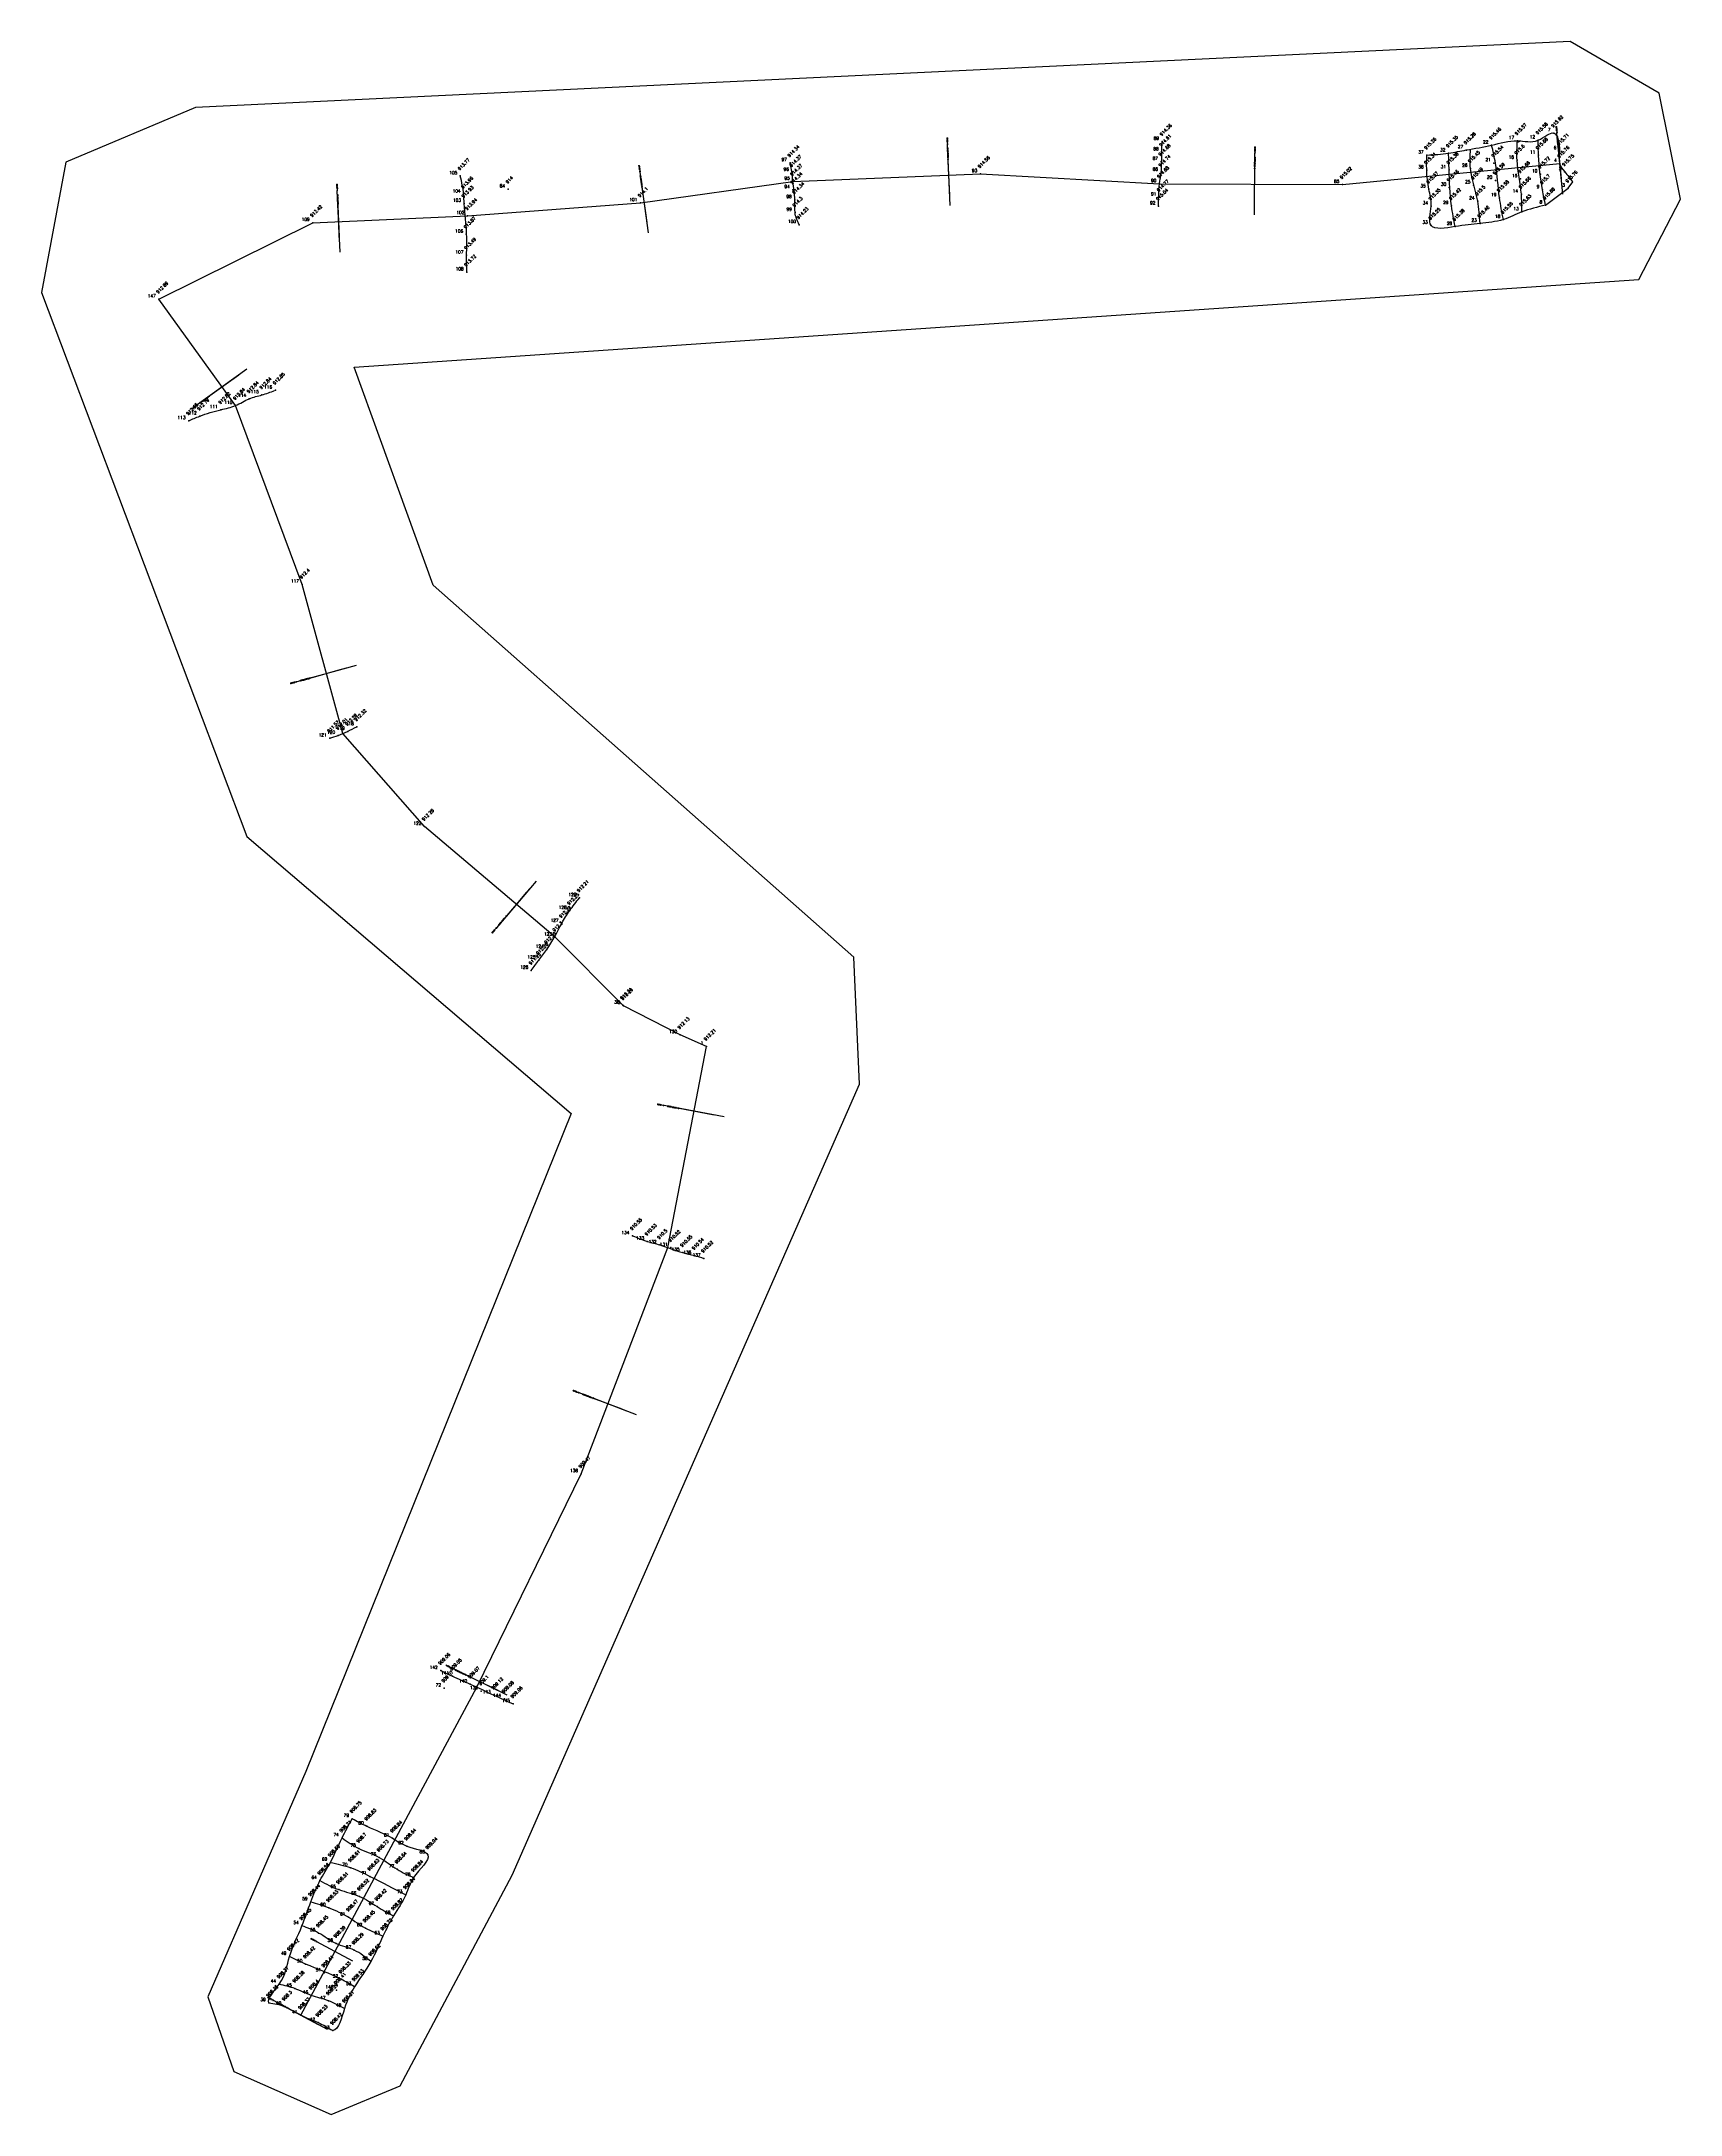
# Model space of a CAD drawing. Header units: millimetres. Extents: x 1478788 to 1486142, y 824439 to 831516.
# Drawn here: x 1479543 to 1481149, y 825044 to 827075 of the extents above; entities that cross this region are included whole.
import ezdxf
from ezdxf.enums import TextEntityAlignment as Align

# ---------------------------------------------------------------- set-up
doc = ezdxf.new("R2010")
doc.units = ezdxf.units.MM
for name, color, linetype in [('Boundary', 6, 'Continuous'), ('Chainage', 7, 'Continuous'), ('Points', 7, 'Continuous'), ('Points-ELV', 6, 'Continuous'), ('Points-NUM', 4, 'Continuous'), ('Points-TXT', 3, 'Continuous')]:
    doc.layers.add(name, color=color, linetype=linetype)
doc.styles.add('ROMANS', font='romans.shx')

# ---------------------------------------------------------------- blocks, each defined once
blk = doc.blocks.new('POINTS')
at = {"layer": 'Points'}
blk.add_line((0, 0), (0, 0), dxfattribs=at)
blk.add_point((0, 0), dxfattribs=at)
at = {"layer": 'Points-ELV', "style": 'ROMANS'}
blk.add_attdef('ELEV', text='', height=1, rotation=45, dxfattribs=at).set_placement((0, 0), align=Align.BOTTOM_LEFT)
at = {"layer": 'Points-NUM', "style": 'ROMANS'}
blk.add_attdef('PTNUM', text='', height=1, dxfattribs=at).set_placement((0, 0), align=Align.BOTTOM_RIGHT)
at = {"layer": 'Points-TXT', "style": 'ROMANS'}
blk.add_attdef('DESC', text='', height=1, dxfattribs=at).set_placement((0, 0), align=Align.BOTTOM_RIGHT)

msp = doc.modelspace()

# ---------------------------------------------------------------- linework, layer by layer
for p, q in [((1481016.2, 826914.3, 11223.2), (1481038.4, 826930.9)), ((1481038.4, 826930.9), (1481042.9, 826937.1)), ((1479771.1, 826732.7), (1479771.1, 826732.7)), ((1479798.4, 825144.3, 11133.8), (1479796.6, 825141.1, 11133.6))]:
    msp.add_line(p, q)
msp.add_lwpolyline([(1479796.6, 825141.1), (1479969.3, 825462.3), (1480071.3, 825671.5), (1480156.5, 825893), (1480194.2, 826090.2), (1480168.4, 826101.6), (1480112.9, 826130), (1480045.9, 826197.1), (1479917.9, 826305.6), (1479837.9, 826396.7), (1479798.1, 826542.8), (1479732.8, 826718), (1479657.6, 826822.3), (1479808.5, 826897.2), (1479960.2, 826903.9), (1480129.5, 826916.6), (1480278.8, 826937.5), (1480462.6, 826945.2), (1480638.1, 826935.3), (1480817.3, 826934.5), (1481030.4, 826955.2)])
for points, knots in [([(1480900, 826963.4, 11218.1), (1480907.1, 826963.8, 11218.7), (1480920.1, 826964.7, 11219.9), (1480941.2, 826969.1, 11217.4), (1480963.6, 826972.4, 11221.1), (1480987, 826979.8, 11222), (1481007.7, 826973.5, 11221.9), (1481027, 826992.2, 11222.3), (1481031.3, 826968.5, 11223.9), (1481028.2, 826955.8, 11223.4), (1481035.6, 826946.4, 11224.2), (1481040.3, 826940.4, 11224.6), (1481042.9, 826937.1, 11224.9)], [0, 0, 0, 0, 1.750836, 3.193737, 5.260157, 7.346525, 9.021363, 10.386423, 11.890064, 12.893337, 13.676898, 14.65657, 14.65657, 14.65657, 14.65657]), ([(1481016.2, 826914.3, 11223.2), (1481015.2, 826919.3, 11223.3), (1481012.2, 826935.5, 11223.6), (1481009.1, 826956.8, 11224), (1481009.2, 826973.1, 11222.5), (1481009.2, 826978.1, 11222)], [0, 0, 0, 0, 1.246198, 4.028152, 5.248326, 5.248326, 5.248326, 5.248326]), ([(1480284.9, 826895.2, 11205.5), (1480283.2, 826899.1, 11205.8), (1480279.9, 826906.9, 11206.4), (1480281.5, 826921.6, 11206.9), (1480278.8, 826934.4, 11207.2), (1480278.3, 826946.7, 11207.3), (1480276.8, 826952.8, 11207), (1480276.1, 826955.9, 11206.8)], [0, 0, 0, 0, 1.027913, 2.052819, 3.51668, 4.236355, 5.040821, 5.040821, 5.040821, 5.040821]), ([(1479686.9, 826703.1, 11186.1), (1479690.5, 826704.7, 11186.8), (1479700.6, 826709.1, 11188.7), (1479716.2, 826713.6, 11187.9), (1479733.2, 826717.1, 11188.5), (1479745.3, 826725.3, 11188.4), (1479758.9, 826728.2, 11188.4), (1479767, 826731.2, 11188.5), (1479771.1, 826732.7, 11188.5)], [0, 0, 0, 0, 0.970689, 2.740719, 3.951032, 5.186684, 6.239817, 7.312331, 7.312331, 7.312331, 7.312331]), ([(1479825.1, 826392.1, 11172.9), (1479827.8, 826393, 11174.9), (1479836, 826395.4, 11180.8), (1479845.4, 826400.2, 11181.6), (1479851.7, 826403.3, 11182.1)], [0, 0, 0, 0, 0.840358, 2.512268, 2.512268, 2.512268, 2.512268]), ([(1480022.6, 826164.6, 11177.5), (1480025, 826167.9, 11179.1), (1480029.6, 826174.6, 11182.3), (1480041.6, 826189.1, 11181.3), (1480049.7, 826206.5, 11182.1), (1480060.1, 826223.6, 11181.1), (1480066.5, 826231.7, 11180.9), (1480069.9, 826235.9, 11180.7), (1480069.9, 826236, 11180.7)], [0, 0, 0, 0, 1.048911, 2.131343, 4.521369, 5.738272, 7.024314, 7.050541, 7.050541, 7.050541, 7.050541]), ([(1479765.4, 825153.2, 11133.4), (1479763.1, 825156.6, 11133.5), (1479781.6, 825175, 11133.6), (1479784.1, 825199.3, 11134.3), (1479797.7, 825226.2, 11134.9), (1479806, 825251.3, 11134), (1479814.6, 825272.5, 11136), (1479827.2, 825292.1, 11137.5), (1479836, 825313.3, 11137.7), (1479843.7, 825327.3, 11138.1), (1479847.1, 825333.5, 11138.3)], [28.415688, 28.415688, 28.415688, 28.415688, 30.119463, 32.481313, 35.121716, 37.162143, 39.021383, 40.702431, 42.862446, 44.60922, 44.60922, 44.60922, 44.60922]), ([(1479847.1, 825333.5, 11138.3), (1479851.8, 825331, 11138.6), (1479864.7, 825324.1, 11139.4), (1479884.2, 825316.8, 11141.5), (1479900.8, 825304.6, 11134.4), (1479932.4, 825300.8, 11145.3), (1479905.5, 825277.8, 11138.3), (1479900, 825257.3, 11139.7), (1479887.4, 825238.8, 11139.4), (1479876.1, 825217.2, 11137.8), (1479866.4, 825192.5, 11136.3), (1479849.2, 825170.3, 11136.9), (1479839.2, 825149.8, 11131.1), (1479834, 825126.7, 11134.7), (1479828, 825126, 11134.3)], [0, 0, 0, 0, 1.323115, 3.593915, 4.898646, 6.781644, 8.932187, 10.44793, 12.385958, 14.216421, 16.472704, 18.877537, 20.796837, 22.800976, 22.800976, 22.800976, 22.800976]), ([(1479806.5, 825252, 11134.5), (1479812.4, 825250.2, 11135), (1479825.3, 825246.4, 11136.1), (1479843.4, 825237.9, 11134.9), (1479859.6, 825225.7, 11133.7), (1479871.4, 825220.9, 11136.5), (1479877.2, 825218.5, 11137.9)], [0, 0, 0, 0, 1.516229, 3.276376, 4.869877, 6.432097, 6.432097, 6.432097, 6.432097])]:
    msp.add_open_spline(points, degree=3, knots=knots)
for points in [[(1480637.2, 826913.4, 11215.4), (1480638.1, 826935.3, 11211), (1480639.7, 826946.5, 11211.7), (1480640.3, 826966.4, 11210.1), (1480640.8, 826976.7, 11207.1)], [(1481016.2, 826914.3, 11223.2), (1480993.1, 826907.7, 11222.6), (1480975, 826900.3, 11221.6), (1480952.1, 826896.5, 11220.5), (1480927.7, 826893.4, 11219.6), (1480904.1, 826894.5, 11218), (1480904.2, 826913.5, 11219.2), (1480902, 826930, 11219.4), (1480899.9, 826948.8, 11218.7), (1480899.9, 826963.4, 11218.7)], [(1480927.7, 826893.4, 11219.6), (1480924.2, 826913.8, 11220.1), (1480921.8, 826949, 11219.6), (1480921.3, 826965.3, 11219.2)], [(1480952.1, 826896.5, 11220.5), (1480949.9, 826918.3, 11221), (1480942.8, 826950.3, 11220.4), (1480942.8, 826969.1, 11220.4)], [(1480975, 826900.3, 11221.6), (1480971.2, 826921.6, 11222), (1480967.2, 826955.6, 11222.1), (1480963.5, 826973.1, 11220.5)], [(1480993.1, 826907.7, 11222.6), (1480992.6, 826925, 11223), (1480988.4, 826958.3, 11222.3), (1480988.7, 826977.4, 11221.9)], [(1479959.3, 826848.8, 11199.2), (1479959.2, 826865.3, 11196.4), (1479959.2, 826885.8, 11196.4), (1479956.8, 826916, 11201.8), (1479956.3, 826925.1, 11202.2), (1479953, 826943, 11199.8)], [(1480121.8, 825904.6, 11160.4), (1480136.2, 825899.1, 11160.1), (1480148.4, 825895.7, 11159.8), (1480171, 825888.1, 11160.4), (1480182.4, 825885.3, 11160.2), (1480191.5, 825882.5, 11160)], [(1479933.9, 825478.6, 11142.1), (1479945.2, 825473.2, 11142), (1479962.8, 825465.3, 11142.2), (1479985.8, 825454.6, 11142.8), (1480004.8, 825446, 11142.1)], [(1479837.1, 825314.6, 11137.8), (1479853.7, 825304.3, 11137.7), (1479873.6, 825295.6, 11138.1), (1479891.2, 825283.9, 11137), (1479907.3, 825275.8, 11139.4)], [(1479825.7, 825290.7, 11137.2), (1479845.6, 825285.5, 11136.6), (1479864.4, 825277, 11136.8), (1479899.5, 825258.9, 11139.4)], [(1479815.5, 825272.8, 11136), (1479834, 825264, 11135.4), (1479854.3, 825257.4, 11135.5), (1479871.5, 825247.4, 11134.3), (1479887.6, 825238.3, 11139.2)], [(1479865.4, 825193.5, 11136.7), (1479849.1, 825204.6, 11132.7), (1479831.3, 825211.2, 11133.9), (1479814.2, 825221.5, 11134.6), (1479797.8, 825228.5, 11134.6)], [(1479849.3, 825168.8, 11135.6), (1479836.3, 825176.2, 11133.2), (1479801.4, 825191.1, 11134.3), (1479785.7, 825198.5, 11134.3)], [(1479791, 825167.2, 11133.8), (1479775.7, 825171.4, 11133.6)], [(1479839.6, 825147.6, 11132.9), (1479823.9, 825155.1, 11132.7), (1479807, 825160.4, 11134), (1479791, 825167.2, 11133.8)], [(1479765.4, 825153.2, 11133.4), (1479780.7, 825149.6, 11132.8), (1479796.6, 825141.1, 11133.6), (1479813.7, 825133.8, 11131.9), (1479828, 825126, 11134.3)]]:
    msp.add_spline(points, degree=3)
msp.add_open_spline([(1480991.7, 826977.3, 3961.9), (1480990.6, 826976.7, 3958.1), (1480989.6, 826976.2, 3954.2), (1480988.6, 826975.7, 3950.3)], degree=3)
at = {"layer": 'Boundary'}
msp.add_polyline3d([(1479801.8, 825379.7, 0), (1479705.7, 825158.9, 0), (1479731, 825085.8, 0), (1479826.6, 825043.7, 0), (1479894, 825071.8, 0), (1480003.7, 825278.3, 0), (1480344.1, 826053.3, 0), (1480338.5, 826177.5, 0), (1479926.4, 826541.9, 0), (1479849.1, 826755.5, 0), (1481107.8, 826841.5, 0), (1481148.6, 826920.2, 0), (1481127.5, 827024.2, 0), (1481040.3, 827074.8, 0), (1479693.5, 827010.1, 0), (1479566.5, 826956.5, 0), (1479542.6, 826828.7, 0), (1479743.8, 826295.7, 0), (1480061.5, 826024.5, 0), (1479801.7, 825379.6, 0)], dxfattribs=at)
at = {"layer": 'Chainage'}
for p, q in [((1481033.3, 826925.3), (1481027.5, 826985)), ((1480432.9, 826913.9), (1480430.4, 826973.9)), ((1480432.5, 826923.9), (1480430.8, 826963.9)), ((1480731.2, 826904.9), (1480731.5, 826964.9)), ((1481032.3, 826935.3), (1481028.4, 826975.1)), ((1481031.8, 826940.3), (1481028.9, 826970.1)), ((1480137.4, 826887.4), (1480129.1, 826946.8)), ((1480432.3, 826928.9), (1480431, 826958.9)), ((1480731.3, 826914.9), (1480731.5, 826954.9)), ((1480731.3, 826919.9), (1480731.4, 826949.9)), ((1479835.2, 826868.3), (1479832.5, 826928.3)), ((1480136, 826897.3), (1480130.4, 826936.9)), ((1480135.3, 826902.3), (1480131.1, 826932)), ((1479834.7, 826878.3), (1479833, 826918.3)), ((1479834.5, 826883.3), (1479833.2, 826913.3)), ((1479744, 826753.7), (1479695.3, 826718.6)), ((1479735.9, 826747.8), (1479703.4, 826724.5)), ((1479731.8, 826744.9), (1479707.5, 826727.4)), ((1479850.9, 826463.2), (1479793, 826447.5)), ((1479841.2, 826460.6), (1479802.6, 826450.1)), ((1479836.4, 826459.3), (1479807.5, 826451.4)), ((1480027.3, 826252.2), (1479988.5, 826206.4)), ((1480020.8, 826244.6), (1479995, 826214.1)), ((1480017.6, 826240.8), (1479998.2, 826217.9)), ((1480211.5, 826021), (1480152.6, 826032.2)), ((1480201.7, 826022.8), (1480162.4, 826030.4)), ((1480196.8, 826023.8), (1480167.3, 826029.4)), ((1480125.6, 825729.2), (1480069.6, 825750.7)), ((1480116.3, 825732.8), (1480079, 825747.1)), ((1480111.6, 825734.6), (1480083.6, 825745.3)), ((1479999, 825454.6), (1479945, 825480.9)), ((1479990, 825459), (1479954, 825476.5)), ((1479985.5, 825461.2), (1479958.5, 825474.3)), ((1479847.6, 825193.8), (1479812.4, 825212.7)), ((1479823, 825126.9), (1479770.1, 825155.3)), ((1479814.2, 825131.6), (1479778.9, 825150.5)), ((1479809.8, 825134), (1479783.4, 825148.2))]:
    msp.add_line(p, q, dxfattribs=at)

# ---------------------------------------------------------------- block references
at = {"layer": 'Points', "linetype": 'Continuous'}
ref = msp.add_blockref('POINTS', (1480640.3, 826966.4, 11210.1), dxfattribs=dict(at, xscale=12.25672820659351, yscale=12.25672820659351, zscale=12.25672820659351))
ref.add_attrib('PTNUM', '88', dxfattribs={"layer": 'Points-NUM', "height": 3.06, "style": 'ROMANS'}).set_placement((1480637.3, 826967.1, 11210.1), align=Align.BOTTOM_RIGHT)
ref.add_attrib('ELEV', '914.61', dxfattribs={"layer": 'Points-ELV', "height": 3.06, "rotation": 45, "style": 'ROMANS'}).set_placement((1480640.3, 826971, 11210.1), align=Align.BOTTOM_LEFT)
ref = msp.add_blockref('POINTS', (1480640.8, 826976.7, 11207.1), dxfattribs=dict(at, xscale=12.25672820659351, yscale=12.25672820659351, zscale=12.25672820659351))
ref.add_attrib('PTNUM', '89', dxfattribs={"layer": 'Points-NUM', "height": 3.06, "style": 'ROMANS'}).set_placement((1480637.7, 826977.4, 11207.1), align=Align.BOTTOM_RIGHT)
ref.add_attrib('ELEV', '914.36', dxfattribs={"layer": 'Points-ELV', "height": 3.06, "rotation": 45, "style": 'ROMANS'}).set_placement((1480640.8, 826981.3, 11207.1), align=Align.BOTTOM_LEFT)
ref = msp.add_blockref('POINTS', (1480938.7, 826968.4, 11218.3), dxfattribs=dict(at, xscale=12.25672820659351, yscale=12.25672820659351, zscale=12.25672820659351))
ref.add_attrib('PTNUM', '27', dxfattribs={"layer": 'Points-NUM', "height": 3.06, "style": 'ROMANS'}).set_placement((1480935.6, 826969.2, 11218.3), align=Align.BOTTOM_RIGHT)
ref.add_attrib('ELEV', '915.28', dxfattribs={"layer": 'Points-ELV', "height": 3.06, "rotation": 45, "style": 'ROMANS'}).set_placement((1480938.7, 826973, 11218.3), align=Align.BOTTOM_LEFT)
ref = msp.add_blockref('POINTS', (1480963.5, 826973.1, 11220.5), dxfattribs=dict(at, xscale=12.25672820659351, yscale=12.25672820659351, zscale=12.25672820659351))
ref.add_attrib('PTNUM', '22', dxfattribs={"layer": 'Points-NUM', "height": 3.06, "style": 'ROMANS'}).set_placement((1480960.4, 826973.9, 11220.5), align=Align.BOTTOM_RIGHT)
ref.add_attrib('ELEV', '915.46', dxfattribs={"layer": 'Points-ELV', "height": 3.06, "rotation": 45, "style": 'ROMANS'}).set_placement((1480963.5, 826977.7, 11220.5), align=Align.BOTTOM_LEFT)
ref = msp.add_blockref('POINTS', (1480988.7, 826977.4, 11221.9), dxfattribs=dict(at, xscale=12.25672820659351, yscale=12.25672820659351, zscale=12.25672820659351))
ref.add_attrib('PTNUM', '17', dxfattribs={"layer": 'Points-NUM', "height": 3.06, "style": 'ROMANS'}).set_placement((1480985.6, 826978.2, 11221.9), align=Align.BOTTOM_RIGHT)
ref.add_attrib('ELEV', '915.57', dxfattribs={"layer": 'Points-ELV', "height": 3.06, "rotation": 45, "style": 'ROMANS'}).set_placement((1480988.7, 826982, 11221.9), align=Align.BOTTOM_LEFT)
ref = msp.add_blockref('POINTS', (1481009.2, 826978.1, 11222), dxfattribs=dict(at, xscale=12.25672820659351, yscale=12.25672820659351, zscale=12.25672820659351))
ref.add_attrib('PTNUM', '12', dxfattribs={"layer": 'Points-NUM', "height": 3.06, "style": 'ROMANS'}).set_placement((1481006.1, 826978.9, 11222), align=Align.BOTTOM_RIGHT)
ref.add_attrib('ELEV', '915.58', dxfattribs={"layer": 'Points-ELV', "height": 3.06, "rotation": 45, "style": 'ROMANS'}).set_placement((1481009.2, 826982.7, 11222), align=Align.BOTTOM_LEFT)
ref = msp.add_blockref('POINTS', (1481024.4, 826985, 11222.5), dxfattribs=dict(at, xscale=12.25672820659351, yscale=12.25672820659351, zscale=12.25672820659351))
ref.add_attrib('PTNUM', '7', dxfattribs={"layer": 'Points-NUM', "height": 3.06, "style": 'ROMANS'}).set_placement((1481021.3, 826985.8, 11222.5), align=Align.BOTTOM_RIGHT)
ref.add_attrib('ELEV', '915.62', dxfattribs={"layer": 'Points-ELV', "height": 3.06, "rotation": 45, "style": 'ROMANS'}).set_placement((1481024.4, 826989.6, 11222.5), align=Align.BOTTOM_LEFT)
ref = msp.add_blockref('POINTS', (1481030, 826967.5, 11223.6), dxfattribs=dict(at, xscale=12.25672820659351, yscale=12.25672820659351, zscale=12.25672820659351))
ref.add_attrib('PTNUM', '6', dxfattribs={"layer": 'Points-NUM', "height": 3.06, "style": 'ROMANS'}).set_placement((1481026.9, 826968.2, 11223.6), align=Align.BOTTOM_RIGHT)
ref.add_attrib('ELEV', '915.71', dxfattribs={"layer": 'Points-ELV', "height": 3.06, "rotation": 45, "style": 'ROMANS'}).set_placement((1481030, 826972.1, 11223.6), align=Align.BOTTOM_LEFT)
ref = msp.add_blockref('POINTS', (1480276.1, 826955.9, 11206.8), dxfattribs=dict(at, xscale=12.25672820659351, yscale=12.25672820659351, zscale=12.25672820659351))
ref.add_attrib('PTNUM', '97', dxfattribs={"layer": 'Points-NUM', "height": 3.06, "style": 'ROMANS'}).set_placement((1480273, 826956.7, 11206.8), align=Align.BOTTOM_RIGHT)
ref.add_attrib('ELEV', '914.34', dxfattribs={"layer": 'Points-ELV', "height": 3.06, "rotation": 45, "style": 'ROMANS'}).set_placement((1480276.1, 826960.5, 11206.8), align=Align.BOTTOM_LEFT)
ref = msp.add_blockref('POINTS', (1480278.1, 826946.3, 11207.2), dxfattribs=dict(at, xscale=12.25672820659351, yscale=12.25672820659351, zscale=12.25672820659351))
ref.add_attrib('PTNUM', '96', dxfattribs={"layer": 'Points-NUM', "height": 3.06, "style": 'ROMANS'}).set_placement((1480275, 826947.1, 11207.2), align=Align.BOTTOM_RIGHT)
ref.add_attrib('ELEV', '914.37', dxfattribs={"layer": 'Points-ELV', "height": 3.06, "rotation": 45, "style": 'ROMANS'}).set_placement((1480278.1, 826950.9, 11207.2), align=Align.BOTTOM_LEFT)
ref = msp.add_blockref('POINTS', (1480639.6, 826957, 11211), dxfattribs=dict(at, xscale=12.25672820659351, yscale=12.25672820659351, zscale=12.25672820659351))
ref.add_attrib('PTNUM', '87', dxfattribs={"layer": 'Points-NUM', "height": 3.06, "style": 'ROMANS'}).set_placement((1480636.6, 826957.8, 11211), align=Align.BOTTOM_RIGHT)
ref.add_attrib('ELEV', '914.68', dxfattribs={"layer": 'Points-ELV', "height": 3.06, "rotation": 45, "style": 'ROMANS'}).set_placement((1480639.6, 826961.6, 11211), align=Align.BOTTOM_LEFT)
ref = msp.add_blockref('POINTS', (1480639.7, 826946.5, 11211.7), dxfattribs=dict(at, xscale=12.25672820659351, yscale=12.25672820659351, zscale=12.25672820659351))
ref.add_attrib('PTNUM', '86', dxfattribs={"layer": 'Points-NUM', "height": 3.06, "style": 'ROMANS'}).set_placement((1480636.6, 826947.2, 11211.7), align=Align.BOTTOM_RIGHT)
ref.add_attrib('ELEV', '914.74', dxfattribs={"layer": 'Points-ELV', "height": 3.06, "rotation": 45, "style": 'ROMANS'}).set_placement((1480639.7, 826951, 11211.7), align=Align.BOTTOM_LEFT)
ref = msp.add_blockref('POINTS', (1480900, 826963.4, 11218.1), dxfattribs=dict(at, xscale=12.25672820659351, yscale=12.25672820659351, zscale=12.25672820659351))
ref.add_attrib('PTNUM', '37', dxfattribs={"layer": 'Points-NUM', "height": 3.06, "style": 'ROMANS'}).set_placement((1480896.9, 826964.1, 11218.1), align=Align.BOTTOM_RIGHT)
ref.add_attrib('ELEV', '915.26', dxfattribs={"layer": 'Points-ELV', "height": 3.06, "rotation": 45, "style": 'ROMANS'}).set_placement((1480900, 826967.9, 11218.1), align=Align.BOTTOM_LEFT)
ref = msp.add_blockref('POINTS', (1480899.9, 826948.8, 11218.7), dxfattribs=dict(at, xscale=12.25672820659351, yscale=12.25672820659351, zscale=12.25672820659351))
ref.add_attrib('PTNUM', '36', dxfattribs={"layer": 'Points-NUM', "height": 3.06, "style": 'ROMANS'}).set_placement((1480896.9, 826949.5, 11218.7), align=Align.BOTTOM_RIGHT)
ref.add_attrib('ELEV', '915.31', dxfattribs={"layer": 'Points-ELV', "height": 3.06, "rotation": 45, "style": 'ROMANS'}).set_placement((1480899.9, 826953.4, 11218.7), align=Align.BOTTOM_LEFT)
ref = msp.add_blockref('POINTS', (1480921.3, 826965.3, 11219.2), dxfattribs=dict(at, xscale=12.25672820659351, yscale=12.25672820659351, zscale=12.25672820659351))
ref.add_attrib('PTNUM', '32', dxfattribs={"layer": 'Points-NUM', "height": 3.06, "style": 'ROMANS'}).set_placement((1480918.2, 826966.1, 11219.2), align=Align.BOTTOM_RIGHT)
ref.add_attrib('ELEV', '915.35', dxfattribs={"layer": 'Points-ELV', "height": 3.06, "rotation": 45, "style": 'ROMANS'}).set_placement((1480921.3, 826969.9, 11219.2), align=Align.BOTTOM_LEFT)
ref = msp.add_blockref('POINTS', (1480921.8, 826949, 11219.6), dxfattribs=dict(at, xscale=12.25672820659351, yscale=12.25672820659351, zscale=12.25672820659351))
ref.add_attrib('PTNUM', '31', dxfattribs={"layer": 'Points-NUM', "height": 3.06, "style": 'ROMANS'}).set_placement((1480918.8, 826949.7, 11219.6), align=Align.BOTTOM_RIGHT)
ref.add_attrib('ELEV', '915.38', dxfattribs={"layer": 'Points-ELV', "height": 3.06, "rotation": 45, "style": 'ROMANS'}).set_placement((1480921.8, 826953.5, 11219.6), align=Align.BOTTOM_LEFT)
ref = msp.add_blockref('POINTS', (1480942.8, 826950.3, 11220.4), dxfattribs=dict(at, xscale=12.25672820659351, yscale=12.25672820659351, zscale=12.25672820659351))
ref.add_attrib('PTNUM', '26', dxfattribs={"layer": 'Points-NUM', "height": 3.06, "style": 'ROMANS'}).set_placement((1480939.8, 826951.1, 11220.4), align=Align.BOTTOM_RIGHT)
ref.add_attrib('ELEV', '915.45', dxfattribs={"layer": 'Points-ELV', "height": 3.06, "rotation": 45, "style": 'ROMANS'}).set_placement((1480942.8, 826954.9, 11220.4), align=Align.BOTTOM_LEFT)
ref = msp.add_blockref('POINTS', (1480965.8, 826955.6, 11221.5), dxfattribs=dict(at, xscale=12.25672820659351, yscale=12.25672820659351, zscale=12.25672820659351))
ref.add_attrib('PTNUM', '21', dxfattribs={"layer": 'Points-NUM', "height": 3.06, "style": 'ROMANS'}).set_placement((1480962.7, 826956.4, 11221.5), align=Align.BOTTOM_RIGHT)
ref.add_attrib('ELEV', '915.54', dxfattribs={"layer": 'Points-ELV', "height": 3.06, "rotation": 45, "style": 'ROMANS'}).set_placement((1480965.8, 826960.2, 11221.5), align=Align.BOTTOM_LEFT)
ref = msp.add_blockref('POINTS', (1480988.4, 826958.3, 11222.3), dxfattribs=dict(at, xscale=12.25672820659351, yscale=12.25672820659351, zscale=12.25672820659351))
ref.add_attrib('PTNUM', '16', dxfattribs={"layer": 'Points-NUM', "height": 3.06, "style": 'ROMANS'}).set_placement((1480985.3, 826959, 11222.3), align=Align.BOTTOM_RIGHT)
ref.add_attrib('ELEV', '915.6', dxfattribs={"layer": 'Points-ELV', "height": 3.06, "rotation": 45, "style": 'ROMANS'}).set_placement((1480988.4, 826962.9, 11222.3), align=Align.BOTTOM_LEFT)
ref = msp.add_blockref('POINTS', (1481009.3, 826963.2, 11223.2), dxfattribs=dict(at, xscale=12.25672820659351, yscale=12.25672820659351, zscale=12.25672820659351))
ref.add_attrib('PTNUM', '11', dxfattribs={"layer": 'Points-NUM', "height": 3.06, "style": 'ROMANS'}).set_placement((1481006.3, 826963.9, 11223.2), align=Align.BOTTOM_RIGHT)
ref.add_attrib('ELEV', '915.68', dxfattribs={"layer": 'Points-ELV', "height": 3.06, "rotation": 45, "style": 'ROMANS'}).set_placement((1481009.3, 826967.8, 11223.2), align=Align.BOTTOM_LEFT)
ref = msp.add_blockref('POINTS', (1481030.4, 826955.2), dxfattribs=dict(at, xscale=12.25672820659351, yscale=12.25672820659351, zscale=12.25672820659351))
ref.add_attrib('PTNUM', '4', dxfattribs={"layer": 'Points-NUM', "height": 3.06, "style": 'ROMANS'}).set_placement((1481027.3, 826956), align=Align.BOTTOM_RIGHT)
ref.add_attrib('ELEV', '915.76', dxfattribs={"layer": 'Points-ELV', "height": 3.06, "rotation": 45, "style": 'ROMANS'}).set_placement((1481030.4, 826959.8), align=Align.BOTTOM_LEFT)
ref = msp.add_blockref('POINTS', (1481035, 826947, 11224.1), dxfattribs=dict(at, xscale=12.25672820659351, yscale=12.25672820659351, zscale=12.25672820659351))
ref.add_attrib('PTNUM', '5', dxfattribs={"layer": 'Points-NUM', "height": 3.06, "style": 'ROMANS'}).set_placement((1481032, 826947.8, 11224.1), align=Align.BOTTOM_RIGHT)
ref.add_attrib('ELEV', '915.75', dxfattribs={"layer": 'Points-ELV', "height": 3.06, "rotation": 45, "style": 'ROMANS'}).set_placement((1481035, 826951.6, 11224.1), align=Align.BOTTOM_LEFT)
ref = msp.add_blockref('POINTS', (1479953, 826943, 11199.8), dxfattribs=dict(at, xscale=12.25672820659351, yscale=12.25672820659351, zscale=12.25672820659351))
ref.add_attrib('PTNUM', '105', dxfattribs={"layer": 'Points-NUM', "height": 3.06, "style": 'ROMANS'}).set_placement((1479950, 826943.7, 11199.8), align=Align.BOTTOM_RIGHT)
ref.add_attrib('ELEV', '913.77', dxfattribs={"layer": 'Points-ELV', "height": 3.06, "rotation": 45, "style": 'ROMANS'}).set_placement((1479953, 826947.6, 11199.8), align=Align.BOTTOM_LEFT)
ref = msp.add_blockref('POINTS', (1480000, 826930, 11202.6), dxfattribs=dict(at, xscale=12.25672820659351, yscale=12.25672820659351, zscale=12.25672820659351))
ref.add_attrib('PTNUM', '84', dxfattribs={"layer": 'Points-NUM', "height": 3.06, "style": 'ROMANS'}).set_placement((1479996.9, 826930.8, 11202.6), align=Align.BOTTOM_RIGHT)
ref.add_attrib('ELEV', '914', dxfattribs={"layer": 'Points-ELV', "height": 3.06, "rotation": 45, "style": 'ROMANS'}).set_placement((1480000, 826934.6, 11202.6), align=Align.BOTTOM_LEFT)
ref = msp.add_blockref('POINTS', (1480278.8, 826937.5, 11207.2), dxfattribs=dict(at, xscale=12.25672820659351, yscale=12.25672820659351, zscale=12.25672820659351))
ref.add_attrib('PTNUM', '95', dxfattribs={"layer": 'Points-NUM', "height": 3.06, "style": 'ROMANS'}).set_placement((1480275.8, 826938.3, 11207.2), align=Align.BOTTOM_RIGHT)
ref.add_attrib('ELEV', '914.37', dxfattribs={"layer": 'Points-ELV', "height": 3.06, "rotation": 45, "style": 'ROMANS'}).set_placement((1480278.8, 826942.1, 11207.2), align=Align.BOTTOM_LEFT)
ref = msp.add_blockref('POINTS', (1480278.9, 826929.4, 11206.8), dxfattribs=dict(at, xscale=12.25672820659351, yscale=12.25672820659351, zscale=12.25672820659351))
ref.add_attrib('PTNUM', '94', dxfattribs={"layer": 'Points-NUM', "height": 3.06, "style": 'ROMANS'}).set_placement((1480275.8, 826930.2, 11206.8), align=Align.BOTTOM_RIGHT)
ref.add_attrib('ELEV', '914.34', dxfattribs={"layer": 'Points-ELV', "height": 3.06, "rotation": 45, "style": 'ROMANS'}).set_placement((1480278.9, 826934, 11206.8), align=Align.BOTTOM_LEFT)
ref = msp.add_blockref('POINTS', (1480462.6, 826945.2, 11209.5), dxfattribs=dict(at, xscale=12.25672820659351, yscale=12.25672820659351, zscale=12.25672820659351))
ref.add_attrib('PTNUM', '93', dxfattribs={"layer": 'Points-NUM', "height": 3.06, "style": 'ROMANS'}).set_placement((1480459.5, 826945.9, 11209.5), align=Align.BOTTOM_RIGHT)
ref.add_attrib('ELEV', '914.56', dxfattribs={"layer": 'Points-ELV', "height": 3.06, "rotation": 45, "style": 'ROMANS'}).set_placement((1480462.6, 826949.8, 11209.5), align=Align.BOTTOM_LEFT)
ref = msp.add_blockref('POINTS', (1480638.1, 826935.3, 11211), dxfattribs=dict(at, xscale=12.25672820659351, yscale=12.25672820659351, zscale=12.25672820659351))
ref.add_attrib('PTNUM', '90', dxfattribs={"layer": 'Points-NUM', "height": 3.06, "style": 'ROMANS'}).set_placement((1480635, 826936.1, 11211), align=Align.BOTTOM_RIGHT)
ref.add_attrib('ELEV', '914.68', dxfattribs={"layer": 'Points-ELV', "height": 3.06, "rotation": 45, "style": 'ROMANS'}).set_placement((1480638.1, 826939.9, 11211), align=Align.BOTTOM_LEFT)
ref = msp.add_blockref('POINTS', (1480817.3, 826934.5, 11215.2), dxfattribs=dict(at, xscale=12.25672820659351, yscale=12.25672820659351, zscale=12.25672820659351))
ref.add_attrib('PTNUM', '85', dxfattribs={"layer": 'Points-NUM', "height": 3.06, "style": 'ROMANS'}).set_placement((1480814.3, 826935.3, 11215.2), align=Align.BOTTOM_RIGHT)
ref.add_attrib('ELEV', '915.02', dxfattribs={"layer": 'Points-ELV', "height": 3.06, "rotation": 45, "style": 'ROMANS'}).set_placement((1480817.3, 826939.1, 11215.2), align=Align.BOTTOM_LEFT)
ref = msp.add_blockref('POINTS', (1480902, 826930, 11219.4), dxfattribs=dict(at, xscale=12.25672820659351, yscale=12.25672820659351, zscale=12.25672820659351))
ref.add_attrib('PTNUM', '35', dxfattribs={"layer": 'Points-NUM', "height": 3.06, "style": 'ROMANS'}).set_placement((1480898.9, 826930.8, 11219.4), align=Align.BOTTOM_RIGHT)
ref.add_attrib('ELEV', '915.37', dxfattribs={"layer": 'Points-ELV', "height": 3.06, "rotation": 45, "style": 'ROMANS'}).set_placement((1480902, 826934.6, 11219.4), align=Align.BOTTOM_LEFT)
ref = msp.add_blockref('POINTS', (1480922, 826931.7, 11220.5), dxfattribs=dict(at, xscale=12.25672820659351, yscale=12.25672820659351, zscale=12.25672820659351))
ref.add_attrib('PTNUM', '30', dxfattribs={"layer": 'Points-NUM', "height": 3.06, "style": 'ROMANS'}).set_placement((1480919, 826932.5, 11220.5), align=Align.BOTTOM_RIGHT)
ref.add_attrib('ELEV', '915.46', dxfattribs={"layer": 'Points-ELV', "height": 3.06, "rotation": 45, "style": 'ROMANS'}).set_placement((1480922, 826936.3, 11220.5), align=Align.BOTTOM_LEFT)
ref = msp.add_blockref('POINTS', (1480945.8, 826934, 11220.9), dxfattribs=dict(at, xscale=12.25672820659351, yscale=12.25672820659351, zscale=12.25672820659351))
ref.add_attrib('PTNUM', '25', dxfattribs={"layer": 'Points-NUM', "height": 3.06, "style": 'ROMANS'}).set_placement((1480942.8, 826934.8, 11220.9), align=Align.BOTTOM_RIGHT)
ref.add_attrib('ELEV', '915.49', dxfattribs={"layer": 'Points-ELV', "height": 3.06, "rotation": 45, "style": 'ROMANS'}).set_placement((1480945.8, 826938.6, 11220.9), align=Align.BOTTOM_LEFT)
ref = msp.add_blockref('POINTS', (1480967.2, 826938.6, 11222.1), dxfattribs=dict(at, xscale=12.25672820659351, yscale=12.25672820659351, zscale=12.25672820659351))
ref.add_attrib('PTNUM', '20', dxfattribs={"layer": 'Points-NUM', "height": 3.06, "style": 'ROMANS'}).set_placement((1480964.1, 826939.4, 11222.1), align=Align.BOTTOM_RIGHT)
ref.add_attrib('ELEV', '915.59', dxfattribs={"layer": 'Points-ELV', "height": 3.06, "rotation": 45, "style": 'ROMANS'}).set_placement((1480967.2, 826943.2, 11222.1), align=Align.BOTTOM_LEFT)
ref = msp.add_blockref('POINTS', (1480991.8, 826940.2, 11223), dxfattribs=dict(at, xscale=12.25672820659351, yscale=12.25672820659351, zscale=12.25672820659351))
ref.add_attrib('PTNUM', '15', dxfattribs={"layer": 'Points-NUM', "height": 3.06, "style": 'ROMANS'}).set_placement((1480988.7, 826940.9, 11223), align=Align.BOTTOM_RIGHT)
ref.add_attrib('ELEV', '915.66', dxfattribs={"layer": 'Points-ELV', "height": 3.06, "rotation": 45, "style": 'ROMANS'}).set_placement((1480991.8, 826944.8, 11223), align=Align.BOTTOM_LEFT)
ref = msp.add_blockref('POINTS', (1481011.4, 826944.7, 11223.7), dxfattribs=dict(at, xscale=12.25672820659351, yscale=12.25672820659351, zscale=12.25672820659351))
ref.add_attrib('PTNUM', '10', dxfattribs={"layer": 'Points-NUM', "height": 3.06, "style": 'ROMANS'}).set_placement((1481008.3, 826945.5, 11223.7), align=Align.BOTTOM_RIGHT)
ref.add_attrib('ELEV', '915.72', dxfattribs={"layer": 'Points-ELV', "height": 3.06, "rotation": 45, "style": 'ROMANS'}).set_placement((1481011.4, 826949.3, 11223.7), align=Align.BOTTOM_LEFT)
ref = msp.add_blockref('POINTS', (1481013.4, 826929.3, 11223.5), dxfattribs=dict(at, xscale=12.25672820659351, yscale=12.25672820659351, zscale=12.25672820659351))
ref.add_attrib('PTNUM', '9', dxfattribs={"layer": 'Points-NUM', "height": 3.06, "style": 'ROMANS'}).set_placement((1481010.3, 826930.1, 11223.5), align=Align.BOTTOM_RIGHT)
ref.add_attrib('ELEV', '915.7', dxfattribs={"layer": 'Points-ELV', "height": 3.06, "rotation": 45, "style": 'ROMANS'}).set_placement((1481013.4, 826933.9, 11223.5), align=Align.BOTTOM_LEFT)
ref = msp.add_blockref('POINTS', (1481038.4, 826930.9), dxfattribs=dict(at, xscale=12.25672820659351, yscale=12.25672820659351, zscale=12.25672820659351))
ref.add_attrib('PTNUM', '3', dxfattribs={"layer": 'Points-NUM', "height": 3.06, "style": 'ROMANS'}).set_placement((1481035.3, 826931.7), align=Align.BOTTOM_RIGHT)
ref.add_attrib('ELEV', '915.76', dxfattribs={"layer": 'Points-ELV', "height": 3.06, "rotation": 45, "style": 'ROMANS'}).set_placement((1481038.4, 826935.5), align=Align.BOTTOM_LEFT)
ref = msp.add_blockref('POINTS', (1479956.3, 826925.1, 11202.2), dxfattribs=dict(at, xscale=12.25672820659351, yscale=12.25672820659351, zscale=12.25672820659351))
ref.add_attrib('PTNUM', '104', dxfattribs={"layer": 'Points-NUM', "height": 3.06, "style": 'ROMANS'}).set_placement((1479953.3, 826925.8, 11202.2), align=Align.BOTTOM_RIGHT)
ref.add_attrib('ELEV', '913.96', dxfattribs={"layer": 'Points-ELV', "height": 3.06, "rotation": 45, "style": 'ROMANS'}).set_placement((1479956.3, 826929.7, 11202.2), align=Align.BOTTOM_LEFT)
ref = msp.add_blockref('POINTS', (1479956.8, 826916, 11201.8), dxfattribs=dict(at, xscale=12.25672820659351, yscale=12.25672820659351, zscale=12.25672820659351))
ref.add_attrib('PTNUM', '103', dxfattribs={"layer": 'Points-NUM', "height": 3.06, "style": 'ROMANS'}).set_placement((1479953.7, 826916.8, 11201.8), align=Align.BOTTOM_RIGHT)
ref.add_attrib('ELEV', '913.93', dxfattribs={"layer": 'Points-ELV', "height": 3.06, "rotation": 45, "style": 'ROMANS'}).set_placement((1479956.8, 826920.6, 11201.8), align=Align.BOTTOM_LEFT)
ref = msp.add_blockref('POINTS', (1480129.5, 826916.6, 11203.9), dxfattribs=dict(at, xscale=12.25672820659351, yscale=12.25672820659351, zscale=12.25672820659351))
ref.add_attrib('PTNUM', '101', dxfattribs={"layer": 'Points-NUM', "height": 3.06, "style": 'ROMANS'}).set_placement((1480126.4, 826917.4, 11203.9), align=Align.BOTTOM_RIGHT)
ref.add_attrib('ELEV', '914.1', dxfattribs={"layer": 'Points-ELV', "height": 3.06, "rotation": 45, "style": 'ROMANS'}).set_placement((1480129.5, 826921.2, 11203.9), align=Align.BOTTOM_LEFT)
ref = msp.add_blockref('POINTS', (1480280.8, 826919.7, 11206.8), dxfattribs=dict(at, xscale=12.25672820659351, yscale=12.25672820659351, zscale=12.25672820659351))
ref.add_attrib('PTNUM', '98', dxfattribs={"layer": 'Points-NUM', "height": 3.06, "style": 'ROMANS'}).set_placement((1480277.7, 826920.4, 11206.8), align=Align.BOTTOM_RIGHT)
ref.add_attrib('ELEV', '914.34', dxfattribs={"layer": 'Points-ELV', "height": 3.06, "rotation": 45, "style": 'ROMANS'}).set_placement((1480280.8, 826924.3, 11206.8), align=Align.BOTTOM_LEFT)
ref = msp.add_blockref('POINTS', (1480281, 826907.1, 11206.3), dxfattribs=dict(at, xscale=12.25672820659351, yscale=12.25672820659351, zscale=12.25672820659351))
ref.add_attrib('PTNUM', '99', dxfattribs={"layer": 'Points-NUM', "height": 3.06, "style": 'ROMANS'}).set_placement((1480277.9, 826907.9, 11206.3), align=Align.BOTTOM_RIGHT)
ref.add_attrib('ELEV', '914.3', dxfattribs={"layer": 'Points-ELV', "height": 3.06, "rotation": 45, "style": 'ROMANS'}).set_placement((1480281, 826911.7, 11206.3), align=Align.BOTTOM_LEFT)
ref = msp.add_blockref('POINTS', (1480637.2, 826913.4, 11215.4), dxfattribs=dict(at, xscale=12.25672820659351, yscale=12.25672820659351, zscale=12.25672820659351))
ref.add_attrib('PTNUM', '92', dxfattribs={"layer": 'Points-NUM', "height": 3.06, "style": 'ROMANS'}).set_placement((1480634.1, 826914.2, 11215.4), align=Align.BOTTOM_RIGHT)
ref.add_attrib('ELEV', '915.04', dxfattribs={"layer": 'Points-ELV', "height": 3.06, "rotation": 45, "style": 'ROMANS'}).set_placement((1480637.2, 826918, 11215.4), align=Align.BOTTOM_LEFT)
ref = msp.add_blockref('POINTS', (1480638, 826922.1, 11212.1), dxfattribs=dict(at, xscale=12.25672820659351, yscale=12.25672820659351, zscale=12.25672820659351))
ref.add_attrib('PTNUM', '91', dxfattribs={"layer": 'Points-NUM', "height": 3.06, "style": 'ROMANS'}).set_placement((1480635, 826922.9, 11212.1), align=Align.BOTTOM_RIGHT)
ref.add_attrib('ELEV', '914.77', dxfattribs={"layer": 'Points-ELV', "height": 3.06, "rotation": 45, "style": 'ROMANS'}).set_placement((1480638, 826926.7, 11212.1), align=Align.BOTTOM_LEFT)
ref = msp.add_blockref('POINTS', (1480904.2, 826913.5, 11219.2), dxfattribs=dict(at, xscale=12.25672820659351, yscale=12.25672820659351, zscale=12.25672820659351))
ref.add_attrib('PTNUM', '34', dxfattribs={"layer": 'Points-NUM', "height": 3.06, "style": 'ROMANS'}).set_placement((1480901.2, 826914.2, 11219.2), align=Align.BOTTOM_RIGHT)
ref.add_attrib('ELEV', '915.35', dxfattribs={"layer": 'Points-ELV', "height": 3.06, "rotation": 45, "style": 'ROMANS'}).set_placement((1480904.2, 826918.1, 11219.2), align=Align.BOTTOM_LEFT)
ref = msp.add_blockref('POINTS', (1480924.2, 826913.8, 11220.1), dxfattribs=dict(at, xscale=12.25672820659351, yscale=12.25672820659351, zscale=12.25672820659351))
ref.add_attrib('PTNUM', '29', dxfattribs={"layer": 'Points-NUM', "height": 3.06, "style": 'ROMANS'}).set_placement((1480921.2, 826914.6, 11220.1), align=Align.BOTTOM_RIGHT)
ref.add_attrib('ELEV', '915.42', dxfattribs={"layer": 'Points-ELV', "height": 3.06, "rotation": 45, "style": 'ROMANS'}).set_placement((1480924.2, 826918.4, 11220.1), align=Align.BOTTOM_LEFT)
ref = msp.add_blockref('POINTS', (1480949.9, 826918.3, 11221), dxfattribs=dict(at, xscale=12.25672820659351, yscale=12.25672820659351, zscale=12.25672820659351))
ref.add_attrib('PTNUM', '24', dxfattribs={"layer": 'Points-NUM', "height": 3.06, "style": 'ROMANS'}).set_placement((1480946.8, 826919.1, 11221), align=Align.BOTTOM_RIGHT)
ref.add_attrib('ELEV', '915.5', dxfattribs={"layer": 'Points-ELV', "height": 3.06, "rotation": 45, "style": 'ROMANS'}).set_placement((1480949.9, 826922.9, 11221), align=Align.BOTTOM_LEFT)
ref = msp.add_blockref('POINTS', (1480971.2, 826921.6, 11222), dxfattribs=dict(at, xscale=12.25672820659351, yscale=12.25672820659351, zscale=12.25672820659351))
ref.add_attrib('PTNUM', '19', dxfattribs={"layer": 'Points-NUM', "height": 3.06, "style": 'ROMANS'}).set_placement((1480968.1, 826922.3, 11222), align=Align.BOTTOM_RIGHT)
ref.add_attrib('ELEV', '915.58', dxfattribs={"layer": 'Points-ELV', "height": 3.06, "rotation": 45, "style": 'ROMANS'}).set_placement((1480971.2, 826926.2, 11222), align=Align.BOTTOM_LEFT)
ref = msp.add_blockref('POINTS', (1480992.6, 826925, 11223), dxfattribs=dict(at, xscale=12.25672820659351, yscale=12.25672820659351, zscale=12.25672820659351))
ref.add_attrib('PTNUM', '14', dxfattribs={"layer": 'Points-NUM', "height": 3.06, "style": 'ROMANS'}).set_placement((1480989.5, 826925.8, 11223), align=Align.BOTTOM_RIGHT)
ref.add_attrib('ELEV', '915.66', dxfattribs={"layer": 'Points-ELV', "height": 3.06, "rotation": 45, "style": 'ROMANS'}).set_placement((1480992.6, 826929.6, 11223), align=Align.BOTTOM_LEFT)
ref = msp.add_blockref('POINTS', (1480993.1, 826907.7, 11222.6), dxfattribs=dict(at, xscale=12.25672820659351, yscale=12.25672820659351, zscale=12.25672820659351))
ref.add_attrib('PTNUM', '13', dxfattribs={"layer": 'Points-NUM', "height": 3.06, "style": 'ROMANS'}).set_placement((1480990, 826908.5, 11222.6), align=Align.BOTTOM_RIGHT)
ref.add_attrib('ELEV', '915.63', dxfattribs={"layer": 'Points-ELV', "height": 3.06, "rotation": 45, "style": 'ROMANS'}).set_placement((1480993.1, 826912.3, 11222.6), align=Align.BOTTOM_LEFT)
ref = msp.add_blockref('POINTS', (1481016.2, 826914.3, 11223.2), dxfattribs=dict(at, xscale=12.25672820659351, yscale=12.25672820659351, zscale=12.25672820659351))
ref.add_attrib('PTNUM', '8', dxfattribs={"layer": 'Points-NUM', "height": 3.06, "style": 'ROMANS'}).set_placement((1481013.1, 826915.1, 11223.2), align=Align.BOTTOM_RIGHT)
ref.add_attrib('ELEV', '915.68', dxfattribs={"layer": 'Points-ELV', "height": 3.06, "rotation": 45, "style": 'ROMANS'}).set_placement((1481016.2, 826918.9, 11223.2), align=Align.BOTTOM_LEFT)
ref = msp.add_blockref('POINTS', (1479808.5, 826897.2, 11195.5), dxfattribs=dict(at, xscale=12.25672820659351, yscale=12.25672820659351, zscale=12.25672820659351))
ref.add_attrib('PTNUM', '109', dxfattribs={"layer": 'Points-NUM', "height": 3.06, "style": 'ROMANS'}).set_placement((1479805.4, 826898, 11195.5), align=Align.BOTTOM_RIGHT)
ref.add_attrib('ELEV', '913.42', dxfattribs={"layer": 'Points-ELV', "height": 3.06, "rotation": 45, "style": 'ROMANS'}).set_placement((1479808.5, 826901.8, 11195.5), align=Align.BOTTOM_LEFT)
ref = msp.add_blockref('POINTS', (1479958.9, 826885.8, 11201.1), dxfattribs=dict(at, xscale=12.25672820659351, yscale=12.25672820659351, zscale=12.25672820659351))
ref.add_attrib('PTNUM', '106', dxfattribs={"layer": 'Points-NUM', "height": 3.06, "style": 'ROMANS'}).set_placement((1479955.8, 826886.6, 11201.1), align=Align.BOTTOM_RIGHT)
ref.add_attrib('ELEV', '913.87', dxfattribs={"layer": 'Points-ELV', "height": 3.06, "rotation": 45, "style": 'ROMANS'}).set_placement((1479958.9, 826890.4, 11201.1), align=Align.BOTTOM_LEFT)
ref = msp.add_blockref('POINTS', (1479960.2, 826903.9, 11201.9), dxfattribs=dict(at, xscale=12.25672820659351, yscale=12.25672820659351, zscale=12.25672820659351))
ref.add_attrib('PTNUM', '102', dxfattribs={"layer": 'Points-NUM', "height": 3.06, "style": 'ROMANS'}).set_placement((1479957.1, 826904.7, 11201.9), align=Align.BOTTOM_RIGHT)
ref.add_attrib('ELEV', '913.94', dxfattribs={"layer": 'Points-ELV', "height": 3.06, "rotation": 45, "style": 'ROMANS'}).set_placement((1479960.2, 826908.5, 11201.9), align=Align.BOTTOM_LEFT)
ref = msp.add_blockref('POINTS', (1480284.9, 826895.2, 11205.5), dxfattribs=dict(at, xscale=12.25672820659351, yscale=12.25672820659351, zscale=12.25672820659351))
ref.add_attrib('PTNUM', '100', dxfattribs={"layer": 'Points-NUM', "height": 3.06, "style": 'ROMANS'}).set_placement((1480281.9, 826896, 11205.5), align=Align.BOTTOM_RIGHT)
ref.add_attrib('ELEV', '914.23', dxfattribs={"layer": 'Points-ELV', "height": 3.06, "rotation": 45, "style": 'ROMANS'}).set_placement((1480284.9, 826899.8, 11205.5), align=Align.BOTTOM_LEFT)
ref = msp.add_blockref('POINTS', (1480904.1, 826894.5, 11218), dxfattribs=dict(at, xscale=12.25672820659351, yscale=12.25672820659351, zscale=12.25672820659351))
ref.add_attrib('PTNUM', '33', dxfattribs={"layer": 'Points-NUM', "height": 3.06, "style": 'ROMANS'}).set_placement((1480901, 826895.3, 11218), align=Align.BOTTOM_RIGHT)
ref.add_attrib('ELEV', '915.25', dxfattribs={"layer": 'Points-ELV', "height": 3.06, "rotation": 45, "style": 'ROMANS'}).set_placement((1480904.1, 826899.1, 11218), align=Align.BOTTOM_LEFT)
ref = msp.add_blockref('POINTS', (1480927.7, 826893.4, 11219.6), dxfattribs=dict(at, xscale=12.25672820659351, yscale=12.25672820659351, zscale=12.25672820659351))
ref.add_attrib('PTNUM', '28', dxfattribs={"layer": 'Points-NUM', "height": 3.06, "style": 'ROMANS'}).set_placement((1480924.7, 826894.1, 11219.6), align=Align.BOTTOM_RIGHT)
ref.add_attrib('ELEV', '915.38', dxfattribs={"layer": 'Points-ELV', "height": 3.06, "rotation": 45, "style": 'ROMANS'}).set_placement((1480927.7, 826898, 11219.6), align=Align.BOTTOM_LEFT)
ref = msp.add_blockref('POINTS', (1480952.1, 826896.5, 11220.5), dxfattribs=dict(at, xscale=12.25672820659351, yscale=12.25672820659351, zscale=12.25672820659351))
ref.add_attrib('PTNUM', '23', dxfattribs={"layer": 'Points-NUM', "height": 3.06, "style": 'ROMANS'}).set_placement((1480949, 826897.2, 11220.5), align=Align.BOTTOM_RIGHT)
ref.add_attrib('ELEV', '915.46', dxfattribs={"layer": 'Points-ELV', "height": 3.06, "rotation": 45, "style": 'ROMANS'}).set_placement((1480952.1, 826901.1, 11220.5), align=Align.BOTTOM_LEFT)
ref = msp.add_blockref('POINTS', (1480975, 826900.3, 11221.6), dxfattribs=dict(at, xscale=12.25672820659351, yscale=12.25672820659351, zscale=12.25672820659351))
ref.add_attrib('PTNUM', '18', dxfattribs={"layer": 'Points-NUM', "height": 3.06, "style": 'ROMANS'}).set_placement((1480971.9, 826901, 11221.6), align=Align.BOTTOM_RIGHT)
ref.add_attrib('ELEV', '915.55', dxfattribs={"layer": 'Points-ELV', "height": 3.06, "rotation": 45, "style": 'ROMANS'}).set_placement((1480975, 826904.9, 11221.6), align=Align.BOTTOM_LEFT)
ref = msp.add_blockref('POINTS', (1479959.2, 826865.3, 11196.4), dxfattribs=dict(at, xscale=12.25672820659351, yscale=12.25672820659351, zscale=12.25672820659351))
ref.add_attrib('PTNUM', '107', dxfattribs={"layer": 'Points-NUM', "height": 3.06, "style": 'ROMANS'}).set_placement((1479956.1, 826866, 11196.4), align=Align.BOTTOM_RIGHT)
ref.add_attrib('ELEV', '913.49', dxfattribs={"layer": 'Points-ELV', "height": 3.06, "rotation": 45, "style": 'ROMANS'}).set_placement((1479959.2, 826869.9, 11196.4), align=Align.BOTTOM_LEFT)
ref = msp.add_blockref('POINTS', (1479959.3, 826848.8, 11199.2), dxfattribs=dict(at, xscale=12.25672820659351, yscale=12.25672820659351, zscale=12.25672820659351))
ref.add_attrib('PTNUM', '108', dxfattribs={"layer": 'Points-NUM', "height": 3.06, "style": 'ROMANS'}).set_placement((1479956.2, 826849.5, 11199.2), align=Align.BOTTOM_RIGHT)
ref.add_attrib('ELEV', '913.72', dxfattribs={"layer": 'Points-ELV', "height": 3.06, "rotation": 45, "style": 'ROMANS'}).set_placement((1479959.3, 826853.3, 11199.2), align=Align.BOTTOM_LEFT)
ref = msp.add_blockref('POINTS', (1479657.6, 826822.3, 11189), dxfattribs=dict(at, xscale=12.25672820659351, yscale=12.25672820659351, zscale=12.25672820659351))
ref.add_attrib('PTNUM', '147', dxfattribs={"layer": 'Points-NUM', "height": 3.06, "style": 'ROMANS'}).set_placement((1479654.6, 826823.1, 11189), align=Align.BOTTOM_RIGHT)
ref.add_attrib('ELEV', '912.89', dxfattribs={"layer": 'Points-ELV', "height": 3.06, "rotation": 45, "style": 'ROMANS'}).set_placement((1479657.6, 826826.9, 11189), align=Align.BOTTOM_LEFT)
ref = msp.add_blockref('POINTS', (1479746.3, 826724.7, 11188.4), dxfattribs=dict(at, xscale=12.25672820659351, yscale=12.25672820659351, zscale=12.25672820659351))
ref.add_attrib('PTNUM', '114', dxfattribs={"layer": 'Points-NUM', "height": 3.06, "style": 'ROMANS'}).set_placement((1479743.3, 826725.5, 11188.4), align=Align.BOTTOM_RIGHT)
ref.add_attrib('ELEV', '912.84', dxfattribs={"layer": 'Points-ELV', "height": 3.06, "rotation": 45, "style": 'ROMANS'}).set_placement((1479746.3, 826729.3, 11188.4), align=Align.BOTTOM_LEFT)
ref = msp.add_blockref('POINTS', (1479758.7, 826728.5, 11188.4), dxfattribs=dict(at, xscale=12.25672820659351, yscale=12.25672820659351, zscale=12.25672820659351))
ref.add_attrib('PTNUM', '115', dxfattribs={"layer": 'Points-NUM', "height": 3.06, "style": 'ROMANS'}).set_placement((1479755.6, 826729.2, 11188.4), align=Align.BOTTOM_RIGHT)
ref.add_attrib('ELEV', '912.84', dxfattribs={"layer": 'Points-ELV', "height": 3.06, "rotation": 45, "style": 'ROMANS'}).set_placement((1479758.7, 826733.1, 11188.4), align=Align.BOTTOM_LEFT)
ref = msp.add_blockref('POINTS', (1479771.8, 826733, 11188.6), dxfattribs=dict(at, xscale=12.25672820659351, yscale=12.25672820659351, zscale=12.25672820659351))
ref.add_attrib('PTNUM', '116', dxfattribs={"layer": 'Points-NUM', "height": 3.06, "style": 'ROMANS'}).set_placement((1479768.7, 826733.8, 11188.6), align=Align.BOTTOM_RIGHT)
ref.add_attrib('ELEV', '912.85', dxfattribs={"layer": 'Points-ELV', "height": 3.06, "rotation": 45, "style": 'ROMANS'}).set_placement((1479771.8, 826737.6, 11188.6), align=Align.BOTTOM_LEFT)
ref = msp.add_blockref('POINTS', (1479686.9, 826703.1, 11186.1), dxfattribs=dict(at, xscale=12.25672820659351, yscale=12.25672820659351, zscale=12.25672820659351))
ref.add_attrib('PTNUM', '113', dxfattribs={"layer": 'Points-NUM', "height": 3.06, "style": 'ROMANS'}).set_placement((1479683.8, 826703.9, 11186.1), align=Align.BOTTOM_RIGHT)
ref.add_attrib('ELEV', '912.65', dxfattribs={"layer": 'Points-ELV', "height": 3.06, "rotation": 45, "style": 'ROMANS'}).set_placement((1479686.9, 826707.7, 11186.1), align=Align.BOTTOM_LEFT)
ref = msp.add_blockref('POINTS', (1479697.7, 826707.7, 11187.8), dxfattribs=dict(at, xscale=12.25672820659351, yscale=12.25672820659351, zscale=12.25672820659351))
ref.add_attrib('PTNUM', '112', dxfattribs={"layer": 'Points-NUM', "height": 3.06, "style": 'ROMANS'}).set_placement((1479694.7, 826708.4, 11187.8), align=Align.BOTTOM_RIGHT)
ref.add_attrib('ELEV', '912.79', dxfattribs={"layer": 'Points-ELV', "height": 3.06, "rotation": 45, "style": 'ROMANS'}).set_placement((1479697.7, 826712.3, 11187.8), align=Align.BOTTOM_LEFT)
ref = msp.add_blockref('POINTS', (1479718.5, 826713.9, 11188.2), dxfattribs=dict(at, xscale=12.25672820659351, yscale=12.25672820659351, zscale=12.25672820659351))
ref.add_attrib('PTNUM', '111', dxfattribs={"layer": 'Points-NUM', "height": 3.06, "style": 'ROMANS'}).set_placement((1479715.4, 826714.7, 11188.2), align=Align.BOTTOM_RIGHT)
ref.add_attrib('ELEV', '912.82', dxfattribs={"layer": 'Points-ELV', "height": 3.06, "rotation": 45, "style": 'ROMANS'}).set_placement((1479718.5, 826718.5, 11188.2), align=Align.BOTTOM_LEFT)
ref = msp.add_blockref('POINTS', (1479732.8, 826718, 11188.4), dxfattribs=dict(at, xscale=12.25672820659351, yscale=12.25672820659351, zscale=12.25672820659351))
ref.add_attrib('PTNUM', '110', dxfattribs={"layer": 'Points-NUM', "height": 3.06, "style": 'ROMANS'}).set_placement((1479729.7, 826718.7, 11188.4), align=Align.BOTTOM_RIGHT)
ref.add_attrib('ELEV', '912.84', dxfattribs={"layer": 'Points-ELV', "height": 3.06, "rotation": 45, "style": 'ROMANS'}).set_placement((1479732.8, 826722.6, 11188.4), align=Align.BOTTOM_LEFT)
ref = msp.add_blockref('POINTS', (1479798.1, 826542.8, 11183), dxfattribs=dict(at, xscale=12.25672820659351, yscale=12.25672820659351, zscale=12.25672820659351))
ref.add_attrib('PTNUM', '117', dxfattribs={"layer": 'Points-NUM', "height": 3.06, "style": 'ROMANS'}).set_placement((1479795, 826543.6, 11183), align=Align.BOTTOM_RIGHT)
ref.add_attrib('ELEV', '912.4', dxfattribs={"layer": 'Points-ELV', "height": 3.06, "rotation": 45, "style": 'ROMANS'}).set_placement((1479798.1, 826547.4, 11183), align=Align.BOTTOM_LEFT)
ref = msp.add_blockref('POINTS', (1479842.8, 826398.8, 11181.6), dxfattribs=dict(at, xscale=12.25672820659351, yscale=12.25672820659351, zscale=12.25672820659351))
ref.add_attrib('PTNUM', '119', dxfattribs={"layer": 'Points-NUM', "height": 3.06, "style": 'ROMANS'}).set_placement((1479839.8, 826399.5, 11181.6), align=Align.BOTTOM_RIGHT)
ref.add_attrib('ELEV', '912.28', dxfattribs={"layer": 'Points-ELV', "height": 3.06, "rotation": 45, "style": 'ROMANS'}).set_placement((1479842.8, 826403.4, 11181.6), align=Align.BOTTOM_LEFT)
ref = msp.add_blockref('POINTS', (1479851.7, 826403.3, 11182.1), dxfattribs=dict(at, xscale=12.25672820659351, yscale=12.25672820659351, zscale=12.25672820659351))
ref.add_attrib('PTNUM', '118', dxfattribs={"layer": 'Points-NUM', "height": 3.06, "style": 'ROMANS'}).set_placement((1479848.6, 826404.1, 11182.1), align=Align.BOTTOM_RIGHT)
ref.add_attrib('ELEV', '912.32', dxfattribs={"layer": 'Points-ELV', "height": 3.06, "rotation": 45, "style": 'ROMANS'}).set_placement((1479851.7, 826407.9, 11182.1), align=Align.BOTTOM_LEFT)
ref = msp.add_blockref('POINTS', (1479825.1, 826392.1, 11172.9), dxfattribs=dict(at, xscale=12.25672820659351, yscale=12.25672820659351, zscale=12.25672820659351))
ref.add_attrib('PTNUM', '121', dxfattribs={"layer": 'Points-NUM', "height": 3.06, "style": 'ROMANS'}).set_placement((1479822, 826392.9, 11172.9), align=Align.BOTTOM_RIGHT)
ref.add_attrib('ELEV', '911.57', dxfattribs={"layer": 'Points-ELV', "height": 3.06, "rotation": 45, "style": 'ROMANS'}).set_placement((1479825.1, 826396.7, 11172.9), align=Align.BOTTOM_LEFT)
ref = msp.add_blockref('POINTS', (1479833.4, 826394.8, 11178.3), dxfattribs=dict(at, xscale=12.25672820659351, yscale=12.25672820659351, zscale=12.25672820659351))
ref.add_attrib('PTNUM', '120', dxfattribs={"layer": 'Points-NUM', "height": 3.06, "style": 'ROMANS'}).set_placement((1479830.4, 826395.6, 11178.3), align=Align.BOTTOM_RIGHT)
ref.add_attrib('ELEV', '912.01', dxfattribs={"layer": 'Points-ELV', "height": 3.06, "rotation": 45, "style": 'ROMANS'}).set_placement((1479833.4, 826399.4, 11178.3), align=Align.BOTTOM_LEFT)
ref = msp.add_blockref('POINTS', (1479917.9, 826305.6, 11181.6), dxfattribs=dict(at, xscale=12.25672820659351, yscale=12.25672820659351, zscale=12.25672820659351))
ref.add_attrib('PTNUM', '122', dxfattribs={"layer": 'Points-NUM', "height": 3.06, "style": 'ROMANS'}).set_placement((1479914.9, 826306.4, 11181.6), align=Align.BOTTOM_RIGHT)
ref.add_attrib('ELEV', '912.28', dxfattribs={"layer": 'Points-ELV', "height": 3.06, "rotation": 45, "style": 'ROMANS'}).set_placement((1479917.9, 826310.2, 11181.6), align=Align.BOTTOM_LEFT)
ref = msp.add_blockref('POINTS', (1480069.7, 826235.8, 11180.7), dxfattribs=dict(at, xscale=12.25672820659351, yscale=12.25672820659351, zscale=12.25672820659351))
ref.add_attrib('PTNUM', '129', dxfattribs={"layer": 'Points-NUM', "height": 3.06, "style": 'ROMANS'}).set_placement((1480066.7, 826236.5, 11180.7), align=Align.BOTTOM_RIGHT)
ref.add_attrib('ELEV', '912.21', dxfattribs={"layer": 'Points-ELV', "height": 3.06, "rotation": 45, "style": 'ROMANS'}).set_placement((1480069.7, 826240.4, 11180.7), align=Align.BOTTOM_LEFT)
ref = msp.add_blockref('POINTS', (1480060.2, 826223.2, 11181.2), dxfattribs=dict(at, xscale=12.25672820659351, yscale=12.25672820659351, zscale=12.25672820659351))
ref.add_attrib('PTNUM', '128', dxfattribs={"layer": 'Points-NUM', "height": 3.06, "style": 'ROMANS'}).set_placement((1480057.2, 826224, 11181.2), align=Align.BOTTOM_RIGHT)
ref.add_attrib('ELEV', '912.25', dxfattribs={"layer": 'Points-ELV', "height": 3.06, "rotation": 45, "style": 'ROMANS'}).set_placement((1480060.2, 826227.8, 11181.2), align=Align.BOTTOM_LEFT)
ref = msp.add_blockref('POINTS', (1480045.9, 826197.1, 11181.8), dxfattribs=dict(at, xscale=12.25672820659351, yscale=12.25672820659351, zscale=12.25672820659351))
ref.add_attrib('PTNUM', '123', dxfattribs={"layer": 'Points-NUM', "height": 3.06, "style": 'ROMANS'}).set_placement((1480042.8, 826197.9, 11181.8), align=Align.BOTTOM_RIGHT)
ref.add_attrib('ELEV', '912.3', dxfattribs={"layer": 'Points-ELV', "height": 3.06, "rotation": 45, "style": 'ROMANS'}).set_placement((1480045.9, 826201.7, 11181.8), align=Align.BOTTOM_LEFT)
ref = msp.add_blockref('POINTS', (1480052.3, 826210.5, 11181.7), dxfattribs=dict(at, xscale=12.25672820659351, yscale=12.25672820659351, zscale=12.25672820659351))
ref.add_attrib('PTNUM', '127', dxfattribs={"layer": 'Points-NUM', "height": 3.06, "style": 'ROMANS'}).set_placement((1480049.3, 826211.3, 11181.7), align=Align.BOTTOM_RIGHT)
ref.add_attrib('ELEV', '912.29', dxfattribs={"layer": 'Points-ELV', "height": 3.06, "rotation": 45, "style": 'ROMANS'}).set_placement((1480052.3, 826215.1, 11181.7), align=Align.BOTTOM_LEFT)
ref = msp.add_blockref('POINTS', (1480029.8, 826174.5, 11181.3), dxfattribs=dict(at, xscale=12.25672820659351, yscale=12.25672820659351, zscale=12.25672820659351))
ref.add_attrib('PTNUM', '125', dxfattribs={"layer": 'Points-NUM', "height": 3.06, "style": 'ROMANS'}).set_placement((1480026.7, 826175.3, 11181.3), align=Align.BOTTOM_RIGHT)
ref.add_attrib('ELEV', '912.26', dxfattribs={"layer": 'Points-ELV', "height": 3.06, "rotation": 45, "style": 'ROMANS'}).set_placement((1480029.8, 826179.1, 11181.3), align=Align.BOTTOM_LEFT)
ref = msp.add_blockref('POINTS', (1480037.8, 826185.1, 11181.7), dxfattribs=dict(at, xscale=12.25672820659351, yscale=12.25672820659351, zscale=12.25672820659351))
ref.add_attrib('PTNUM', '124', dxfattribs={"layer": 'Points-NUM', "height": 3.06, "style": 'ROMANS'}).set_placement((1480034.7, 826185.9, 11181.7), align=Align.BOTTOM_RIGHT)
ref.add_attrib('ELEV', '912.29', dxfattribs={"layer": 'Points-ELV', "height": 3.06, "rotation": 45, "style": 'ROMANS'}).set_placement((1480037.8, 826189.7, 11181.7), align=Align.BOTTOM_LEFT)
ref = msp.add_blockref('POINTS', (1480022.6, 826164.6, 11177.5), dxfattribs=dict(at, xscale=12.25672820659351, yscale=12.25672820659351, zscale=12.25672820659351))
ref.add_attrib('PTNUM', '126', dxfattribs={"layer": 'Points-NUM', "height": 3.06, "style": 'ROMANS'}).set_placement((1480019.6, 826165.3, 11177.5), align=Align.BOTTOM_RIGHT)
ref.add_attrib('ELEV', '911.95', dxfattribs={"layer": 'Points-ELV', "height": 3.06, "rotation": 45, "style": 'ROMANS'}).set_placement((1480022.6, 826169.2, 11177.5), align=Align.BOTTOM_LEFT)
ref = msp.add_blockref('POINTS', (1480112.2, 826130.4, 11181.9), dxfattribs=dict(at, xscale=12.25672820659351, yscale=12.25672820659351, zscale=12.25672820659351))
ref.add_attrib('PTNUM', '38', dxfattribs={"layer": 'Points-NUM', "height": 3.06, "style": 'ROMANS'}).set_placement((1480109.1, 826131.2, 11181.9), align=Align.BOTTOM_RIGHT)
ref.add_attrib('ELEV', '912.31', dxfattribs={"layer": 'Points-ELV', "height": 3.06, "rotation": 45, "style": 'ROMANS'}).set_placement((1480112.2, 826135, 11181.9), align=Align.BOTTOM_LEFT)
ref = msp.add_blockref('POINTS', (1480112.9, 826130, 11181.7), dxfattribs=dict(at, xscale=12.25672820659351, yscale=12.25672820659351, zscale=12.25672820659351))
ref.add_attrib('PTNUM', '2', dxfattribs={"layer": 'Points-NUM', "height": 3.06, "style": 'ROMANS'}).set_placement((1480109.9, 826130.8, 11181.7), align=Align.BOTTOM_RIGHT)
ref.add_attrib('ELEV', '912.29', dxfattribs={"layer": 'Points-ELV', "height": 3.06, "rotation": 45, "style": 'ROMANS'}).set_placement((1480112.9, 826134.6, 11181.7), align=Align.BOTTOM_LEFT)
ref = msp.add_blockref('POINTS', (1480168.4, 826101.6, 11179.7), dxfattribs=dict(at, xscale=12.25672820659351, yscale=12.25672820659351, zscale=12.25672820659351))
ref.add_attrib('PTNUM', '130', dxfattribs={"layer": 'Points-NUM', "height": 3.06, "style": 'ROMANS'}).set_placement((1480165.4, 826102.3, 11179.7), align=Align.BOTTOM_RIGHT)
ref.add_attrib('ELEV', '912.13', dxfattribs={"layer": 'Points-ELV', "height": 3.06, "rotation": 45, "style": 'ROMANS'}).set_placement((1480168.4, 826106.2, 11179.7), align=Align.BOTTOM_LEFT)
ref = msp.add_blockref('POINTS', (1480194.2, 826090.2, 11180.7), dxfattribs=dict(at, xscale=12.25672820659351, yscale=12.25672820659351, zscale=12.25672820659351))
ref.add_attrib('PTNUM', '1', dxfattribs={"layer": 'Points-NUM', "height": 3.06, "style": 'ROMANS'}).set_placement((1480191.2, 826091, 11180.7), align=Align.BOTTOM_RIGHT)
ref.add_attrib('ELEV', '912.21', dxfattribs={"layer": 'Points-ELV', "height": 3.06, "rotation": 45, "style": 'ROMANS'}).set_placement((1480194.2, 826094.8, 11180.7), align=Align.BOTTOM_LEFT)
ref = msp.add_blockref('POINTS', (1480121.8, 825904.6, 11160.4), dxfattribs=dict(at, xscale=12.25672820659351, yscale=12.25672820659351, zscale=12.25672820659351))
ref.add_attrib('PTNUM', '134', dxfattribs={"layer": 'Points-NUM', "height": 3.06, "style": 'ROMANS'}).set_placement((1480118.7, 825905.3, 11160.4), align=Align.BOTTOM_RIGHT)
ref.add_attrib('ELEV', '910.55', dxfattribs={"layer": 'Points-ELV', "height": 3.06, "rotation": 45, "style": 'ROMANS'}).set_placement((1480121.8, 825909.2, 11160.4), align=Align.BOTTOM_LEFT)
ref = msp.add_blockref('POINTS', (1480136.2, 825899.1, 11160.1), dxfattribs=dict(at, xscale=12.25672820659351, yscale=12.25672820659351, zscale=12.25672820659351))
ref.add_attrib('PTNUM', '133', dxfattribs={"layer": 'Points-NUM', "height": 3.06, "style": 'ROMANS'}).set_placement((1480133.2, 825899.9, 11160.1), align=Align.BOTTOM_RIGHT)
ref.add_attrib('ELEV', '910.53', dxfattribs={"layer": 'Points-ELV', "height": 3.06, "rotation": 45, "style": 'ROMANS'}).set_placement((1480136.2, 825903.7, 11160.1), align=Align.BOTTOM_LEFT)
ref = msp.add_blockref('POINTS', (1480148.4, 825895.7, 11159.8), dxfattribs=dict(at, xscale=12.25672820659351, yscale=12.25672820659351, zscale=12.25672820659351))
ref.add_attrib('PTNUM', '132', dxfattribs={"layer": 'Points-NUM', "height": 3.06, "style": 'ROMANS'}).set_placement((1480145.3, 825896.4, 11159.8), align=Align.BOTTOM_RIGHT)
ref.add_attrib('ELEV', '910.5', dxfattribs={"layer": 'Points-ELV', "height": 3.06, "rotation": 45, "style": 'ROMANS'}).set_placement((1480148.4, 825900.3, 11159.8), align=Align.BOTTOM_LEFT)
ref = msp.add_blockref('POINTS', (1480159.4, 825893, 11160), dxfattribs=dict(at, xscale=12.25672820659351, yscale=12.25672820659351, zscale=12.25672820659351))
ref.add_attrib('PTNUM', '131', dxfattribs={"layer": 'Points-NUM', "height": 3.06, "style": 'ROMANS'}).set_placement((1480156.3, 825893.8, 11160), align=Align.BOTTOM_RIGHT)
ref.add_attrib('ELEV', '910.52', dxfattribs={"layer": 'Points-ELV', "height": 3.06, "rotation": 45, "style": 'ROMANS'}).set_placement((1480159.4, 825897.6, 11160), align=Align.BOTTOM_LEFT)
ref = msp.add_blockref('POINTS', (1480171, 825888.1, 11160.4), dxfattribs=dict(at, xscale=12.25672820659351, yscale=12.25672820659351, zscale=12.25672820659351))
ref.add_attrib('PTNUM', '135', dxfattribs={"layer": 'Points-NUM', "height": 3.06, "style": 'ROMANS'}).set_placement((1480167.9, 825888.9, 11160.4), align=Align.BOTTOM_RIGHT)
ref.add_attrib('ELEV', '910.55', dxfattribs={"layer": 'Points-ELV', "height": 3.06, "rotation": 45, "style": 'ROMANS'}).set_placement((1480171, 825892.7, 11160.4), align=Align.BOTTOM_LEFT)
ref = msp.add_blockref('POINTS', (1480182.4, 825885.3, 11160.2), dxfattribs=dict(at, xscale=12.25672820659351, yscale=12.25672820659351, zscale=12.25672820659351))
ref.add_attrib('PTNUM', '136', dxfattribs={"layer": 'Points-NUM', "height": 3.06, "style": 'ROMANS'}).set_placement((1480179.3, 825886, 11160.2), align=Align.BOTTOM_RIGHT)
ref.add_attrib('ELEV', '910.54', dxfattribs={"layer": 'Points-ELV', "height": 3.06, "rotation": 45, "style": 'ROMANS'}).set_placement((1480182.4, 825889.9, 11160.2), align=Align.BOTTOM_LEFT)
ref = msp.add_blockref('POINTS', (1480191.5, 825882.5, 11160), dxfattribs=dict(at, xscale=12.25672820659351, yscale=12.25672820659351, zscale=12.25672820659351))
ref.add_attrib('PTNUM', '137', dxfattribs={"layer": 'Points-NUM', "height": 3.06, "style": 'ROMANS'}).set_placement((1480188.5, 825883.3, 11160), align=Align.BOTTOM_RIGHT)
ref.add_attrib('ELEV', '910.52', dxfattribs={"layer": 'Points-ELV', "height": 3.06, "rotation": 45, "style": 'ROMANS'}).set_placement((1480191.5, 825887.1, 11160), align=Align.BOTTOM_LEFT)
ref = msp.add_blockref('POINTS', (1480071.3, 825671.5, 11147.1), dxfattribs=dict(at, xscale=12.25672820659351, yscale=12.25672820659351, zscale=12.25672820659351))
ref.add_attrib('PTNUM', '138', dxfattribs={"layer": 'Points-NUM', "height": 3.06, "style": 'ROMANS'}).set_placement((1480068.3, 825672.2, 11147.1), align=Align.BOTTOM_RIGHT)
ref.add_attrib('ELEV', '909.47', dxfattribs={"layer": 'Points-ELV', "height": 3.06, "rotation": 45, "style": 'ROMANS'}).set_placement((1480071.3, 825676.1, 11147.1), align=Align.BOTTOM_LEFT)
ref = msp.add_blockref('POINTS', (1479933.9, 825478.6, 11142.1), dxfattribs=dict(at, xscale=12.25672820659351, yscale=12.25672820659351, zscale=12.25672820659351))
ref.add_attrib('PTNUM', '142', dxfattribs={"layer": 'Points-NUM', "height": 3.06, "style": 'ROMANS'}).set_placement((1479930.8, 825479.4, 11142.1), align=Align.BOTTOM_RIGHT)
ref.add_attrib('ELEV', '909.06', dxfattribs={"layer": 'Points-ELV', "height": 3.06, "rotation": 45, "style": 'ROMANS'}).set_placement((1479933.9, 825483.2, 11142.1), align=Align.BOTTOM_LEFT)
ref = msp.add_blockref('POINTS', (1479945.2, 825473.2, 11142), dxfattribs=dict(at, xscale=12.25672820659351, yscale=12.25672820659351, zscale=12.25672820659351))
ref.add_attrib('PTNUM', '141', dxfattribs={"layer": 'Points-NUM', "height": 3.06, "style": 'ROMANS'}).set_placement((1479942.1, 825473.9, 11142), align=Align.BOTTOM_RIGHT)
ref.add_attrib('ELEV', '909.05', dxfattribs={"layer": 'Points-ELV', "height": 3.06, "rotation": 45, "style": 'ROMANS'}).set_placement((1479945.2, 825477.8, 11142), align=Align.BOTTOM_LEFT)
ref = msp.add_blockref('POINTS', (1479962.8, 825465.3, 11142.2), dxfattribs=dict(at, xscale=12.25672820659351, yscale=12.25672820659351, zscale=12.25672820659351))
ref.add_attrib('PTNUM', '140', dxfattribs={"layer": 'Points-NUM', "height": 3.06, "style": 'ROMANS'}).set_placement((1479959.7, 825466, 11142.2), align=Align.BOTTOM_RIGHT)
ref.add_attrib('ELEV', '909.07', dxfattribs={"layer": 'Points-ELV', "height": 3.06, "rotation": 45, "style": 'ROMANS'}).set_placement((1479962.8, 825469.9, 11142.2), align=Align.BOTTOM_LEFT)
ref = msp.add_blockref('POINTS', (1479937.1, 825461.4, 11142.2), dxfattribs=dict(at, xscale=12.25672820659351, yscale=12.25672820659351, zscale=12.25672820659351))
ref.add_attrib('PTNUM', '72', dxfattribs={"layer": 'Points-NUM', "height": 3.06, "style": 'ROMANS'}).set_placement((1479934.1, 825462.1, 11142.2), align=Align.BOTTOM_RIGHT)
ref.add_attrib('ELEV', '909.07', dxfattribs={"layer": 'Points-ELV', "height": 3.06, "rotation": 45, "style": 'ROMANS'}).set_placement((1479937.1, 825466, 11142.2), align=Align.BOTTOM_LEFT)
ref = msp.add_blockref('POINTS', (1479973.4, 825458.6, 11142.6), dxfattribs=dict(at, xscale=12.25672820659351, yscale=12.25672820659351, zscale=12.25672820659351))
ref.add_attrib('PTNUM', '139', dxfattribs={"layer": 'Points-NUM', "height": 3.06, "style": 'ROMANS'}).set_placement((1479970.3, 825459.4, 11142.6), align=Align.BOTTOM_RIGHT)
ref.add_attrib('ELEV', '909.1', dxfattribs={"layer": 'Points-ELV', "height": 3.06, "rotation": 45, "style": 'ROMANS'}).set_placement((1479973.4, 825463.2, 11142.6), align=Align.BOTTOM_LEFT)
ref = msp.add_blockref('POINTS', (1479985.8, 825454.6, 11142.8), dxfattribs=dict(at, xscale=12.25672820659351, yscale=12.25672820659351, zscale=12.25672820659351))
ref.add_attrib('PTNUM', '143', dxfattribs={"layer": 'Points-NUM', "height": 3.06, "style": 'ROMANS'}).set_placement((1479982.8, 825455.4, 11142.8), align=Align.BOTTOM_RIGHT)
ref.add_attrib('ELEV', '909.12', dxfattribs={"layer": 'Points-ELV', "height": 3.06, "rotation": 45, "style": 'ROMANS'}).set_placement((1479985.8, 825459.2, 11142.8), align=Align.BOTTOM_LEFT)
ref = msp.add_blockref('POINTS', (1479996.2, 825451.1, 11142.3), dxfattribs=dict(at, xscale=12.25672820659351, yscale=12.25672820659351, zscale=12.25672820659351))
ref.add_attrib('PTNUM', '144', dxfattribs={"layer": 'Points-NUM', "height": 3.06, "style": 'ROMANS'}).set_placement((1479993.1, 825451.9, 11142.3), align=Align.BOTTOM_RIGHT)
ref.add_attrib('ELEV', '909.08', dxfattribs={"layer": 'Points-ELV', "height": 3.06, "rotation": 45, "style": 'ROMANS'}).set_placement((1479996.2, 825455.7, 11142.3), align=Align.BOTTOM_LEFT)
ref = msp.add_blockref('POINTS', (1480004.8, 825446, 11142.1), dxfattribs=dict(at, xscale=12.25672820659351, yscale=12.25672820659351, zscale=12.25672820659351))
ref.add_attrib('PTNUM', '145', dxfattribs={"layer": 'Points-NUM', "height": 3.06, "style": 'ROMANS'}).set_placement((1480001.7, 825446.8, 11142.1), align=Align.BOTTOM_RIGHT)
ref.add_attrib('ELEV', '909.06', dxfattribs={"layer": 'Points-ELV', "height": 3.06, "rotation": 45, "style": 'ROMANS'}).set_placement((1480004.8, 825450.6, 11142.1), align=Align.BOTTOM_LEFT)
ref = msp.add_blockref('POINTS', (1479847.1, 825333.5, 11138.3), dxfattribs=dict(at, xscale=12.25672820659351, yscale=12.25672820659351, zscale=12.25672820659351))
ref.add_attrib('PTNUM', '79', dxfattribs={"layer": 'Points-NUM', "height": 3.06, "style": 'ROMANS'}).set_placement((1479844, 825334.3, 11138.3), align=Align.BOTTOM_RIGHT)
ref.add_attrib('ELEV', '908.75', dxfattribs={"layer": 'Points-ELV', "height": 3.06, "rotation": 45, "style": 'ROMANS'}).set_placement((1479847.1, 825338.1, 11138.3), align=Align.BOTTOM_LEFT)
ref = msp.add_blockref('POINTS', (1479861.5, 825326.1, 11139.3), dxfattribs=dict(at, xscale=12.25672820659351, yscale=12.25672820659351, zscale=12.25672820659351))
ref.add_attrib('PTNUM', '80', dxfattribs={"layer": 'Points-NUM', "height": 3.06, "style": 'ROMANS'}).set_placement((1479858.4, 825326.9, 11139.3), align=Align.BOTTOM_RIGHT)
ref.add_attrib('ELEV', '908.83', dxfattribs={"layer": 'Points-ELV', "height": 3.06, "rotation": 45, "style": 'ROMANS'}).set_placement((1479861.5, 825330.7, 11139.3), align=Align.BOTTOM_LEFT)
ref = msp.add_blockref('POINTS', (1479837.1, 825314.6, 11137.8), dxfattribs=dict(at, xscale=12.25672820659351, yscale=12.25672820659351, zscale=12.25672820659351))
ref.add_attrib('PTNUM', '74', dxfattribs={"layer": 'Points-NUM', "height": 3.06, "style": 'ROMANS'}).set_placement((1479834, 825315.4, 11137.8), align=Align.BOTTOM_RIGHT)
ref.add_attrib('ELEV', '908.71', dxfattribs={"layer": 'Points-ELV', "height": 3.06, "rotation": 45, "style": 'ROMANS'}).set_placement((1479837.1, 825319.2, 11137.8), align=Align.BOTTOM_LEFT)
ref = msp.add_blockref('POINTS', (1479853.7, 825304.3, 11137.7), dxfattribs=dict(at, xscale=12.25672820659351, yscale=12.25672820659351, zscale=12.25672820659351))
ref.add_attrib('PTNUM', '75', dxfattribs={"layer": 'Points-NUM', "height": 3.06, "style": 'ROMANS'}).set_placement((1479850.7, 825305.1, 11137.7), align=Align.BOTTOM_RIGHT)
ref.add_attrib('ELEV', '908.7', dxfattribs={"layer": 'Points-ELV', "height": 3.06, "rotation": 45, "style": 'ROMANS'}).set_placement((1479853.7, 825308.9, 11137.7), align=Align.BOTTOM_LEFT)
ref = msp.add_blockref('POINTS', (1479886.7, 825314.3, 11139.4), dxfattribs=dict(at, xscale=12.25672820659351, yscale=12.25672820659351, zscale=12.25672820659351))
ref.add_attrib('PTNUM', '81', dxfattribs={"layer": 'Points-NUM', "height": 3.06, "style": 'ROMANS'}).set_placement((1479883.6, 825315.1, 11139.4), align=Align.BOTTOM_RIGHT)
ref.add_attrib('ELEV', '908.84', dxfattribs={"layer": 'Points-ELV', "height": 3.06, "rotation": 45, "style": 'ROMANS'}).set_placement((1479886.7, 825318.9, 11139.4), align=Align.BOTTOM_LEFT)
ref = msp.add_blockref('POINTS', (1479900.5, 825306.7, 11137), dxfattribs=dict(at, xscale=12.25672820659351, yscale=12.25672820659351, zscale=12.25672820659351))
ref.add_attrib('PTNUM', '82', dxfattribs={"layer": 'Points-NUM', "height": 3.06, "style": 'ROMANS'}).set_placement((1479897.5, 825307.5, 11137), align=Align.BOTTOM_RIGHT)
ref.add_attrib('ELEV', '908.64', dxfattribs={"layer": 'Points-ELV', "height": 3.06, "rotation": 45, "style": 'ROMANS'}).set_placement((1479900.5, 825311.3, 11137), align=Align.BOTTOM_LEFT)
ref = msp.add_blockref('POINTS', (1479825.7, 825290.7, 11137.2), dxfattribs=dict(at, xscale=12.25672820659351, yscale=12.25672820659351, zscale=12.25672820659351))
ref.add_attrib('PTNUM', '69', dxfattribs={"layer": 'Points-NUM', "height": 3.06, "style": 'ROMANS'}).set_placement((1479822.6, 825291.5, 11137.2), align=Align.BOTTOM_RIGHT)
ref.add_attrib('ELEV', '908.66', dxfattribs={"layer": 'Points-ELV', "height": 3.06, "rotation": 45, "style": 'ROMANS'}).set_placement((1479825.7, 825295.3, 11137.2), align=Align.BOTTOM_LEFT)
ref = msp.add_blockref('POINTS', (1479845.6, 825285.5, 11136.6), dxfattribs=dict(at, xscale=12.25672820659351, yscale=12.25672820659351, zscale=12.25672820659351))
ref.add_attrib('PTNUM', '70', dxfattribs={"layer": 'Points-NUM', "height": 3.06, "style": 'ROMANS'}).set_placement((1479842.5, 825286.2, 11136.6), align=Align.BOTTOM_RIGHT)
ref.add_attrib('ELEV', '908.61', dxfattribs={"layer": 'Points-ELV', "height": 3.06, "rotation": 45, "style": 'ROMANS'}).set_placement((1479845.6, 825290.1, 11136.6), align=Align.BOTTOM_LEFT)
ref = msp.add_blockref('POINTS', (1479873.6, 825295.6, 11138.1), dxfattribs=dict(at, xscale=12.25672820659351, yscale=12.25672820659351, zscale=12.25672820659351))
ref.add_attrib('PTNUM', '76', dxfattribs={"layer": 'Points-NUM', "height": 3.06, "style": 'ROMANS'}).set_placement((1479870.6, 825296.4, 11138.1), align=Align.BOTTOM_RIGHT)
ref.add_attrib('ELEV', '908.73', dxfattribs={"layer": 'Points-ELV', "height": 3.06, "rotation": 45, "style": 'ROMANS'}).set_placement((1479873.6, 825300.2, 11138.1), align=Align.BOTTOM_LEFT)
ref = msp.add_blockref('POINTS', (1479891.2, 825283.9, 11137), dxfattribs=dict(at, xscale=12.25672820659351, yscale=12.25672820659351, zscale=12.25672820659351))
ref.add_attrib('PTNUM', '77', dxfattribs={"layer": 'Points-NUM', "height": 3.06, "style": 'ROMANS'}).set_placement((1479888.2, 825284.7, 11137), align=Align.BOTTOM_RIGHT)
ref.add_attrib('ELEV', '908.64', dxfattribs={"layer": 'Points-ELV', "height": 3.06, "rotation": 45, "style": 'ROMANS'}).set_placement((1479891.2, 825288.5, 11137), align=Align.BOTTOM_LEFT)
ref = msp.add_blockref('POINTS', (1479921.3, 825298, 11141.9), dxfattribs=dict(at, xscale=12.25672820659351, yscale=12.25672820659351, zscale=12.25672820659351))
ref.add_attrib('PTNUM', '83', dxfattribs={"layer": 'Points-NUM', "height": 3.06, "style": 'ROMANS'}).set_placement((1479918.3, 825298.7, 11141.9), align=Align.BOTTOM_RIGHT)
ref.add_attrib('ELEV', '909.04', dxfattribs={"layer": 'Points-ELV', "height": 3.06, "rotation": 45, "style": 'ROMANS'}).set_placement((1479921.3, 825302.6, 11141.9), align=Align.BOTTOM_LEFT)
ref = msp.add_blockref('POINTS', (1479815.5, 825272.8, 11136), dxfattribs=dict(at, xscale=12.25672820659351, yscale=12.25672820659351, zscale=12.25672820659351))
ref.add_attrib('PTNUM', '64', dxfattribs={"layer": 'Points-NUM', "height": 3.06, "style": 'ROMANS'}).set_placement((1479812.4, 825273.6, 11136), align=Align.BOTTOM_RIGHT)
ref.add_attrib('ELEV', '908.56', dxfattribs={"layer": 'Points-ELV', "height": 3.06, "rotation": 45, "style": 'ROMANS'}).set_placement((1479815.5, 825277.4, 11136), align=Align.BOTTOM_LEFT)
ref = msp.add_blockref('POINTS', (1479834, 825264, 11135.4), dxfattribs=dict(at, xscale=12.25672820659351, yscale=12.25672820659351, zscale=12.25672820659351))
ref.add_attrib('PTNUM', '65', dxfattribs={"layer": 'Points-NUM', "height": 3.06, "style": 'ROMANS'}).set_placement((1479831, 825264.7, 11135.4), align=Align.BOTTOM_RIGHT)
ref.add_attrib('ELEV', '908.51', dxfattribs={"layer": 'Points-ELV', "height": 3.06, "rotation": 45, "style": 'ROMANS'}).set_placement((1479834, 825268.6, 11135.4), align=Align.BOTTOM_LEFT)
ref = msp.add_blockref('POINTS', (1479864.4, 825277, 11136.8), dxfattribs=dict(at, xscale=12.25672820659351, yscale=12.25672820659351, zscale=12.25672820659351))
ref.add_attrib('PTNUM', '71', dxfattribs={"layer": 'Points-NUM', "height": 3.06, "style": 'ROMANS'}).set_placement((1479861.4, 825277.8, 11136.8), align=Align.BOTTOM_RIGHT)
ref.add_attrib('ELEV', '908.63', dxfattribs={"layer": 'Points-ELV', "height": 3.06, "rotation": 45, "style": 'ROMANS'}).set_placement((1479864.4, 825281.6, 11136.8), align=Align.BOTTOM_LEFT)
ref = msp.add_blockref('POINTS', (1479907.3, 825275.8, 11139.4), dxfattribs=dict(at, xscale=12.25672820659351, yscale=12.25672820659351, zscale=12.25672820659351))
ref.add_attrib('PTNUM', '78', dxfattribs={"layer": 'Points-NUM', "height": 3.06, "style": 'ROMANS'}).set_placement((1479904.2, 825276.5, 11139.4), align=Align.BOTTOM_RIGHT)
ref.add_attrib('ELEV', '908.84', dxfattribs={"layer": 'Points-ELV', "height": 3.06, "rotation": 45, "style": 'ROMANS'}).set_placement((1479907.3, 825280.4, 11139.4), align=Align.BOTTOM_LEFT)
ref = msp.add_blockref('POINTS', (1479806.5, 825252, 11134.5), dxfattribs=dict(at, xscale=12.25672820659351, yscale=12.25672820659351, zscale=12.25672820659351))
ref.add_attrib('PTNUM', '59', dxfattribs={"layer": 'Points-NUM', "height": 3.06, "style": 'ROMANS'}).set_placement((1479803.4, 825252.7, 11134.5), align=Align.BOTTOM_RIGHT)
ref.add_attrib('ELEV', '908.44', dxfattribs={"layer": 'Points-ELV', "height": 3.06, "rotation": 45, "style": 'ROMANS'}).set_placement((1479806.5, 825256.6, 11134.5), align=Align.BOTTOM_LEFT)
ref = msp.add_blockref('POINTS', (1479824.2, 825246.3, 11135.6), dxfattribs=dict(at, xscale=12.25672820659351, yscale=12.25672820659351, zscale=12.25672820659351))
ref.add_attrib('PTNUM', '60', dxfattribs={"layer": 'Points-NUM', "height": 3.06, "style": 'ROMANS'}).set_placement((1479821.1, 825247, 11135.6), align=Align.BOTTOM_RIGHT)
ref.add_attrib('ELEV', '908.53', dxfattribs={"layer": 'Points-ELV', "height": 3.06, "rotation": 45, "style": 'ROMANS'}).set_placement((1479824.2, 825250.9, 11135.6), align=Align.BOTTOM_LEFT)
ref = msp.add_blockref('POINTS', (1479854.3, 825257.4, 11135.5), dxfattribs=dict(at, xscale=12.25672820659351, yscale=12.25672820659351, zscale=12.25672820659351))
ref.add_attrib('PTNUM', '66', dxfattribs={"layer": 'Points-NUM', "height": 3.06, "style": 'ROMANS'}).set_placement((1479851.2, 825258.2, 11135.5), align=Align.BOTTOM_RIGHT)
ref.add_attrib('ELEV', '908.52', dxfattribs={"layer": 'Points-ELV', "height": 3.06, "rotation": 45, "style": 'ROMANS'}).set_placement((1479854.3, 825262, 11135.5), align=Align.BOTTOM_LEFT)
ref = msp.add_blockref('POINTS', (1479871.5, 825247.4, 11134.3), dxfattribs=dict(at, xscale=12.25672820659351, yscale=12.25672820659351, zscale=12.25672820659351))
ref.add_attrib('PTNUM', '67', dxfattribs={"layer": 'Points-NUM', "height": 3.06, "style": 'ROMANS'}).set_placement((1479868.5, 825248.2, 11134.3), align=Align.BOTTOM_RIGHT)
ref.add_attrib('ELEV', '908.42', dxfattribs={"layer": 'Points-ELV', "height": 3.06, "rotation": 45, "style": 'ROMANS'}).set_placement((1479871.5, 825252, 11134.3), align=Align.BOTTOM_LEFT)
ref = msp.add_blockref('POINTS', (1479899.5, 825258.9, 11139.4), dxfattribs=dict(at, xscale=12.25672820659351, yscale=12.25672820659351, zscale=12.25672820659351))
ref.add_attrib('PTNUM', '73', dxfattribs={"layer": 'Points-NUM', "height": 3.06, "style": 'ROMANS'}).set_placement((1479896.4, 825259.7, 11139.4), align=Align.BOTTOM_RIGHT)
ref.add_attrib('ELEV', '908.84', dxfattribs={"layer": 'Points-ELV', "height": 3.06, "rotation": 45, "style": 'ROMANS'}).set_placement((1479899.5, 825263.5, 11139.4), align=Align.BOTTOM_LEFT)
ref = msp.add_blockref('POINTS', (1479797.8, 825228.5, 11134.6), dxfattribs=dict(at, xscale=12.25672820659351, yscale=12.25672820659351, zscale=12.25672820659351))
ref.add_attrib('PTNUM', '54', dxfattribs={"layer": 'Points-NUM', "height": 3.06, "style": 'ROMANS'}).set_placement((1479794.8, 825229.3, 11134.6), align=Align.BOTTOM_RIGHT)
ref.add_attrib('ELEV', '908.45', dxfattribs={"layer": 'Points-ELV', "height": 3.06, "rotation": 45, "style": 'ROMANS'}).set_placement((1479797.8, 825233.1, 11134.6), align=Align.BOTTOM_LEFT)
ref = msp.add_blockref('POINTS', (1479814.2, 825221.5, 11134.6), dxfattribs=dict(at, xscale=12.25672820659351, yscale=12.25672820659351, zscale=12.25672820659351))
ref.add_attrib('PTNUM', '55', dxfattribs={"layer": 'Points-NUM', "height": 3.06, "style": 'ROMANS'}).set_placement((1479811.1, 825222.3, 11134.6), align=Align.BOTTOM_RIGHT)
ref.add_attrib('ELEV', '908.45', dxfattribs={"layer": 'Points-ELV', "height": 3.06, "rotation": 45, "style": 'ROMANS'}).set_placement((1479814.2, 825226.1, 11134.6), align=Align.BOTTOM_LEFT)
ref = msp.add_blockref('POINTS', (1479843.6, 825237, 11134.9), dxfattribs=dict(at, xscale=12.25672820659351, yscale=12.25672820659351, zscale=12.25672820659351))
ref.add_attrib('PTNUM', '61', dxfattribs={"layer": 'Points-NUM', "height": 3.06, "style": 'ROMANS'}).set_placement((1479840.5, 825237.7, 11134.9), align=Align.BOTTOM_RIGHT)
ref.add_attrib('ELEV', '908.47', dxfattribs={"layer": 'Points-ELV', "height": 3.06, "rotation": 45, "style": 'ROMANS'}).set_placement((1479843.6, 825241.6, 11134.9), align=Align.BOTTOM_LEFT)
ref = msp.add_blockref('POINTS', (1479860.1, 825226.4, 11134.6), dxfattribs=dict(at, xscale=12.25672820659351, yscale=12.25672820659351, zscale=12.25672820659351))
ref.add_attrib('PTNUM', '62', dxfattribs={"layer": 'Points-NUM', "height": 3.06, "style": 'ROMANS'}).set_placement((1479857, 825227.2, 11134.6), align=Align.BOTTOM_RIGHT)
ref.add_attrib('ELEV', '908.45', dxfattribs={"layer": 'Points-ELV', "height": 3.06, "rotation": 45, "style": 'ROMANS'}).set_placement((1479860.1, 825231, 11134.6), align=Align.BOTTOM_LEFT)
ref = msp.add_blockref('POINTS', (1479887.6, 825238.3, 11139.2), dxfattribs=dict(at, xscale=12.25672820659351, yscale=12.25672820659351, zscale=12.25672820659351))
ref.add_attrib('PTNUM', '68', dxfattribs={"layer": 'Points-NUM', "height": 3.06, "style": 'ROMANS'}).set_placement((1479884.6, 825239.1, 11139.2), align=Align.BOTTOM_RIGHT)
ref.add_attrib('ELEV', '908.82', dxfattribs={"layer": 'Points-ELV', "height": 3.06, "rotation": 45, "style": 'ROMANS'}).set_placement((1479887.6, 825242.9, 11139.2), align=Align.BOTTOM_LEFT)
ref = msp.add_blockref('POINTS', (1479831.3, 825211.2, 11133.9), dxfattribs=dict(at, xscale=12.25672820659351, yscale=12.25672820659351, zscale=12.25672820659351))
ref.add_attrib('PTNUM', '56', dxfattribs={"layer": 'Points-NUM', "height": 3.06, "style": 'ROMANS'}).set_placement((1479828.2, 825212, 11133.9), align=Align.BOTTOM_RIGHT)
ref.add_attrib('ELEV', '908.39', dxfattribs={"layer": 'Points-ELV', "height": 3.06, "rotation": 45, "style": 'ROMANS'}).set_placement((1479831.3, 825215.8, 11133.9), align=Align.BOTTOM_LEFT)
ref = msp.add_blockref('POINTS', (1479849.1, 825204.6, 11132.7), dxfattribs=dict(at, xscale=12.25672820659351, yscale=12.25672820659351, zscale=12.25672820659351))
ref.add_attrib('PTNUM', '57', dxfattribs={"layer": 'Points-NUM', "height": 3.06, "style": 'ROMANS'}).set_placement((1479846.1, 825205.4, 11132.7), align=Align.BOTTOM_RIGHT)
ref.add_attrib('ELEV', '908.29', dxfattribs={"layer": 'Points-ELV', "height": 3.06, "rotation": 45, "style": 'ROMANS'}).set_placement((1479849.1, 825209.2, 11132.7), align=Align.BOTTOM_LEFT)
ref = msp.add_blockref('POINTS', (1479877.2, 825218.5, 11137.9), dxfattribs=dict(at, xscale=12.25672820659351, yscale=12.25672820659351, zscale=12.25672820659351))
ref.add_attrib('PTNUM', '63', dxfattribs={"layer": 'Points-NUM', "height": 3.06, "style": 'ROMANS'}).set_placement((1479874.1, 825219.3, 11137.9), align=Align.BOTTOM_RIGHT)
ref.add_attrib('ELEV', '908.72', dxfattribs={"layer": 'Points-ELV', "height": 3.06, "rotation": 45, "style": 'ROMANS'}).set_placement((1479877.2, 825223.1, 11137.9), align=Align.BOTTOM_LEFT)
ref = msp.add_blockref('POINTS', (1479785.7, 825198.5, 11134.3), dxfattribs=dict(at, xscale=12.25672820659351, yscale=12.25672820659351, zscale=12.25672820659351))
ref.add_attrib('PTNUM', '49', dxfattribs={"layer": 'Points-NUM', "height": 3.06, "style": 'ROMANS'}).set_placement((1479782.6, 825199.3, 11134.3), align=Align.BOTTOM_RIGHT)
ref.add_attrib('ELEV', '908.42', dxfattribs={"layer": 'Points-ELV', "height": 3.06, "rotation": 45, "style": 'ROMANS'}).set_placement((1479785.7, 825203.1, 11134.3), align=Align.BOTTOM_LEFT)
ref = msp.add_blockref('POINTS', (1479801.4, 825191.1, 11134.3), dxfattribs=dict(at, xscale=12.25672820659351, yscale=12.25672820659351, zscale=12.25672820659351))
ref.add_attrib('PTNUM', '50', dxfattribs={"layer": 'Points-NUM', "height": 3.06, "style": 'ROMANS'}).set_placement((1479798.3, 825191.9, 11134.3), align=Align.BOTTOM_RIGHT)
ref.add_attrib('ELEV', '908.42', dxfattribs={"layer": 'Points-ELV', "height": 3.06, "rotation": 45, "style": 'ROMANS'}).set_placement((1479801.4, 825195.7, 11134.3), align=Align.BOTTOM_LEFT)
ref = msp.add_blockref('POINTS', (1479819.6, 825182.4, 11134.1), dxfattribs=dict(at, xscale=12.25672820659351, yscale=12.25672820659351, zscale=12.25672820659351))
ref.add_attrib('PTNUM', '51', dxfattribs={"layer": 'Points-NUM', "height": 3.06, "style": 'ROMANS'}).set_placement((1479816.6, 825183.1, 11134.1), align=Align.BOTTOM_RIGHT)
ref.add_attrib('ELEV', '908.41', dxfattribs={"layer": 'Points-ELV', "height": 3.06, "rotation": 45, "style": 'ROMANS'}).set_placement((1479819.6, 825186.9, 11134.1), align=Align.BOTTOM_LEFT)
ref = msp.add_blockref('POINTS', (1479865.4, 825193.5, 11136.7), dxfattribs=dict(at, xscale=12.25672820659351, yscale=12.25672820659351, zscale=12.25672820659351))
ref.add_attrib('PTNUM', '58', dxfattribs={"layer": 'Points-NUM', "height": 3.06, "style": 'ROMANS'}).set_placement((1479862.3, 825194.3, 11136.7), align=Align.BOTTOM_RIGHT)
ref.add_attrib('ELEV', '908.62', dxfattribs={"layer": 'Points-ELV', "height": 3.06, "rotation": 45, "style": 'ROMANS'}).set_placement((1479865.4, 825198.1, 11136.7), align=Align.BOTTOM_LEFT)
ref = msp.add_blockref('POINTS', (1479775.7, 825171.4, 11133.6), dxfattribs=dict(at, xscale=12.25672820659351, yscale=12.25672820659351, zscale=12.25672820659351))
ref.add_attrib('PTNUM', '44', dxfattribs={"layer": 'Points-NUM', "height": 3.06, "style": 'ROMANS'}).set_placement((1479772.6, 825172.1, 11133.6), align=Align.BOTTOM_RIGHT)
ref.add_attrib('ELEV', '908.37', dxfattribs={"layer": 'Points-ELV', "height": 3.06, "rotation": 45, "style": 'ROMANS'}).set_placement((1479775.7, 825176, 11133.6), align=Align.BOTTOM_LEFT)
ref = msp.add_blockref('POINTS', (1479791, 825167.2, 11133.8), dxfattribs=dict(at, xscale=12.25672820659351, yscale=12.25672820659351, zscale=12.25672820659351))
ref.add_attrib('PTNUM', '45', dxfattribs={"layer": 'Points-NUM', "height": 3.06, "style": 'ROMANS'}).set_placement((1479787.9, 825168, 11133.8), align=Align.BOTTOM_RIGHT)
ref.add_attrib('ELEV', '908.38', dxfattribs={"layer": 'Points-ELV', "height": 3.06, "rotation": 45, "style": 'ROMANS'}).set_placement((1479791, 825171.8, 11133.8), align=Align.BOTTOM_LEFT)
ref = msp.add_blockref('POINTS', (1479807, 825160.4, 11134), dxfattribs=dict(at, xscale=12.25672820659351, yscale=12.25672820659351, zscale=12.25672820659351))
ref.add_attrib('PTNUM', '46', dxfattribs={"layer": 'Points-NUM', "height": 3.06, "style": 'ROMANS'}).set_placement((1479803.9, 825161.2, 11134), align=Align.BOTTOM_RIGHT)
ref.add_attrib('ELEV', '908.4', dxfattribs={"layer": 'Points-ELV', "height": 3.06, "rotation": 45, "style": 'ROMANS'}).set_placement((1479807, 825165, 11134), align=Align.BOTTOM_LEFT)
ref = msp.add_blockref('POINTS', (1479831.7, 825165.5, 11134.1), dxfattribs=dict(at, xscale=12.25672820659351, yscale=12.25672820659351, zscale=12.25672820659351))
ref.add_attrib('PTNUM', '146', dxfattribs={"layer": 'Points-NUM', "height": 3.06, "style": 'ROMANS'}).set_placement((1479828.7, 825166.3, 11134.1), align=Align.BOTTOM_RIGHT)
ref.add_attrib('ELEV', '908.41', dxfattribs={"layer": 'Points-ELV', "height": 3.06, "rotation": 45, "style": 'ROMANS'}).set_placement((1479831.7, 825170.1, 11134.1), align=Align.BOTTOM_LEFT)
ref = msp.add_blockref('POINTS', (1479836.3, 825176.2, 11133.2), dxfattribs=dict(at, xscale=12.25672820659351, yscale=12.25672820659351, zscale=12.25672820659351))
ref.add_attrib('PTNUM', '52', dxfattribs={"layer": 'Points-NUM', "height": 3.06, "style": 'ROMANS'}).set_placement((1479833.2, 825176.9, 11133.2), align=Align.BOTTOM_RIGHT)
ref.add_attrib('ELEV', '908.33', dxfattribs={"layer": 'Points-ELV', "height": 3.06, "rotation": 45, "style": 'ROMANS'}).set_placement((1479836.3, 825180.8, 11133.2), align=Align.BOTTOM_LEFT)
ref = msp.add_blockref('POINTS', (1479849.3, 825168.8, 11135.6), dxfattribs=dict(at, xscale=12.25672820659351, yscale=12.25672820659351, zscale=12.25672820659351))
ref.add_attrib('PTNUM', '53', dxfattribs={"layer": 'Points-NUM', "height": 3.06, "style": 'ROMANS'}).set_placement((1479846.3, 825169.6, 11135.6), align=Align.BOTTOM_RIGHT)
ref.add_attrib('ELEV', '908.53', dxfattribs={"layer": 'Points-ELV', "height": 3.06, "rotation": 45, "style": 'ROMANS'}).set_placement((1479849.3, 825173.4, 11135.6), align=Align.BOTTOM_LEFT)
ref = msp.add_blockref('POINTS', (1479765.4, 825153.2, 11133.4), dxfattribs=dict(at, xscale=12.25672820659351, yscale=12.25672820659351, zscale=12.25672820659351))
ref.add_attrib('PTNUM', '39', dxfattribs={"layer": 'Points-NUM', "height": 3.06, "style": 'ROMANS'}).set_placement((1479762.4, 825153.9, 11133.4), align=Align.BOTTOM_RIGHT)
ref.add_attrib('ELEV', '908.35', dxfattribs={"layer": 'Points-ELV', "height": 3.06, "rotation": 45, "style": 'ROMANS'}).set_placement((1479765.4, 825157.8, 11133.4), align=Align.BOTTOM_LEFT)
ref = msp.add_blockref('POINTS', (1479780.7, 825149.6, 11132.8), dxfattribs=dict(at, xscale=12.25672820659351, yscale=12.25672820659351, zscale=12.25672820659351))
ref.add_attrib('PTNUM', '40', dxfattribs={"layer": 'Points-NUM', "height": 3.06, "style": 'ROMANS'}).set_placement((1479777.7, 825150.4, 11132.8), align=Align.BOTTOM_RIGHT)
ref.add_attrib('ELEV', '908.3', dxfattribs={"layer": 'Points-ELV', "height": 3.06, "rotation": 45, "style": 'ROMANS'}).set_placement((1479780.7, 825154.2, 11132.8), align=Align.BOTTOM_LEFT)
ref = msp.add_blockref('POINTS', (1479796.6, 825141.1, 11133.6), dxfattribs=dict(at, xscale=12.25672820659351, yscale=12.25672820659351, zscale=12.25672820659351))
ref.add_attrib('PTNUM', '41', dxfattribs={"layer": 'Points-NUM', "height": 3.06, "style": 'ROMANS'}).set_placement((1479793.5, 825141.8, 11133.6), align=Align.BOTTOM_RIGHT)
ref.add_attrib('ELEV', '908.37', dxfattribs={"layer": 'Points-ELV', "height": 3.06, "rotation": 45, "style": 'ROMANS'}).set_placement((1479796.6, 825145.7, 11133.6), align=Align.BOTTOM_LEFT)
ref = msp.add_blockref('POINTS', (1479823.9, 825155.1, 11132.7), dxfattribs=dict(at, xscale=12.25672820659351, yscale=12.25672820659351, zscale=12.25672820659351))
ref.add_attrib('PTNUM', '47', dxfattribs={"layer": 'Points-NUM', "height": 3.06, "style": 'ROMANS'}).set_placement((1479820.9, 825155.8, 11132.7), align=Align.BOTTOM_RIGHT)
ref.add_attrib('ELEV', '908.29', dxfattribs={"layer": 'Points-ELV', "height": 3.06, "rotation": 45, "style": 'ROMANS'}).set_placement((1479823.9, 825159.7, 11132.7), align=Align.BOTTOM_LEFT)
ref = msp.add_blockref('POINTS', (1479839.6, 825147.6, 11132.9), dxfattribs=dict(at, xscale=12.25672820659351, yscale=12.25672820659351, zscale=12.25672820659351))
ref.add_attrib('PTNUM', '48', dxfattribs={"layer": 'Points-NUM', "height": 3.06, "style": 'ROMANS'}).set_placement((1479836.5, 825148.4, 11132.9), align=Align.BOTTOM_RIGHT)
ref.add_attrib('ELEV', '908.31', dxfattribs={"layer": 'Points-ELV', "height": 3.06, "rotation": 45, "style": 'ROMANS'}).set_placement((1479839.6, 825152.2, 11132.9), align=Align.BOTTOM_LEFT)
ref = msp.add_blockref('POINTS', (1479813.7, 825133.8, 11131.9), dxfattribs=dict(at, xscale=12.25672820659351, yscale=12.25672820659351, zscale=12.25672820659351))
ref.add_attrib('PTNUM', '42', dxfattribs={"layer": 'Points-NUM', "height": 3.06, "style": 'ROMANS'}).set_placement((1479810.7, 825134.5, 11131.9), align=Align.BOTTOM_RIGHT)
ref.add_attrib('ELEV', '908.23', dxfattribs={"layer": 'Points-ELV', "height": 3.06, "rotation": 45, "style": 'ROMANS'}).set_placement((1479813.7, 825138.4, 11131.9), align=Align.BOTTOM_LEFT)
ref = msp.add_blockref('POINTS', (1479828, 825126, 11134.3), dxfattribs=dict(at, xscale=12.25672820659351, yscale=12.25672820659351, zscale=12.25672820659351))
ref.add_attrib('PTNUM', '43', dxfattribs={"layer": 'Points-NUM', "height": 3.06, "style": 'ROMANS'}).set_placement((1479825, 825126.7, 11134.3), align=Align.BOTTOM_RIGHT)
ref.add_attrib('ELEV', '908.42', dxfattribs={"layer": 'Points-ELV', "height": 3.06, "rotation": 45, "style": 'ROMANS'}).set_placement((1479828, 825130.6, 11134.3), align=Align.BOTTOM_LEFT)

# ---------------------------------------------------------------- texts
at = {"layer": 'Chainage', "style": 'ROMANS'}
for s, rotation, p in [('0+000.00', 95.5432, (1481027.5, 826985)), ('0+600.00', 92.3832, (1480430.4, 826973.9)), ('0+600.00', 92.3832, (1480430.8, 826963.9)), ('0+600.00', 92.3832, (1480431, 826958.9)), ('0+300.00', 89.7414, (1480731.5, 826964.9)), ('0+000.00', 95.5432, (1481028.4, 826975.1)), ('0+000.00', 95.5432, (1481028.9, 826970.1)), ('0+900.00', 97.9707, (1480129.1, 826946.8)), ('0+900.00', 97.9707, (1480130.4, 826936.9)), ('0+300.00', 89.7414, (1480731.4, 826949.9)), ('0+300.00', 89.7414, (1480731.5, 826954.9)), ('1+200.00', 92.5444, (1479832.5, 826928.3)), ('1+200.00', 92.5444, (1479833, 826918.3)), ('0+900.00', 97.9707, (1480131.1, 826932)), ('1+200.00', 92.5444, (1479833.2, 826913.3)), ('1+500.00', 215.758, (1479703.4, 826724.5)), ('1+500.00', 215.758, (1479707.5, 826727.4)), ('1+500.00', 215.758, (1479695.3, 826718.6)), ('1+800.00', 195.2384, (1479793, 826447.5)), ('1+800.00', 195.2384, (1479802.6, 826450.1)), ('1+800.00', 195.2384, (1479807.5, 826451.4)), ('2+100.00', 229.6956, (1479995, 826214.1)), ('2+100.00', 229.6956, (1479998.2, 826217.9)), ('2+100.00', 229.6956, (1479988.5, 826206.4)), ('2+400.00', 169.1616, (1480152.6, 826032.2)), ('2+400.00', 169.1616, (1480162.4, 826030.4)), ('2+400.00', 169.1616, (1480167.3, 826029.4)), ('2+700.00', 158.9718, (1480069.6, 825750.7)), ('2+700.00', 158.9718, (1480079, 825747.1)), ('2+700.00', 158.9718, (1480083.6, 825745.3)), ('3+000.00', 154.0112, (1479945, 825480.9)), ('3+000.00', 154.0112, (1479954, 825476.5)), ('3+000.00', 154.0112, (1479958.5, 825474.3)), ('3+300.00', 151.7247, (1479812.5, 825212.9)), ('3+370.80', 151.7247, (1479770.1, 825155.3)), ('3+370.80', 151.7247, (1479778.9, 825150.5)), ('3+370.80', 151.7247, (1479783.4, 825148.2))]:
    msp.add_text(s, height=1, rotation=rotation, dxfattribs=at).set_placement(p, align=Align.MIDDLE_LEFT)

doc.saveas('drawing.dxf')
